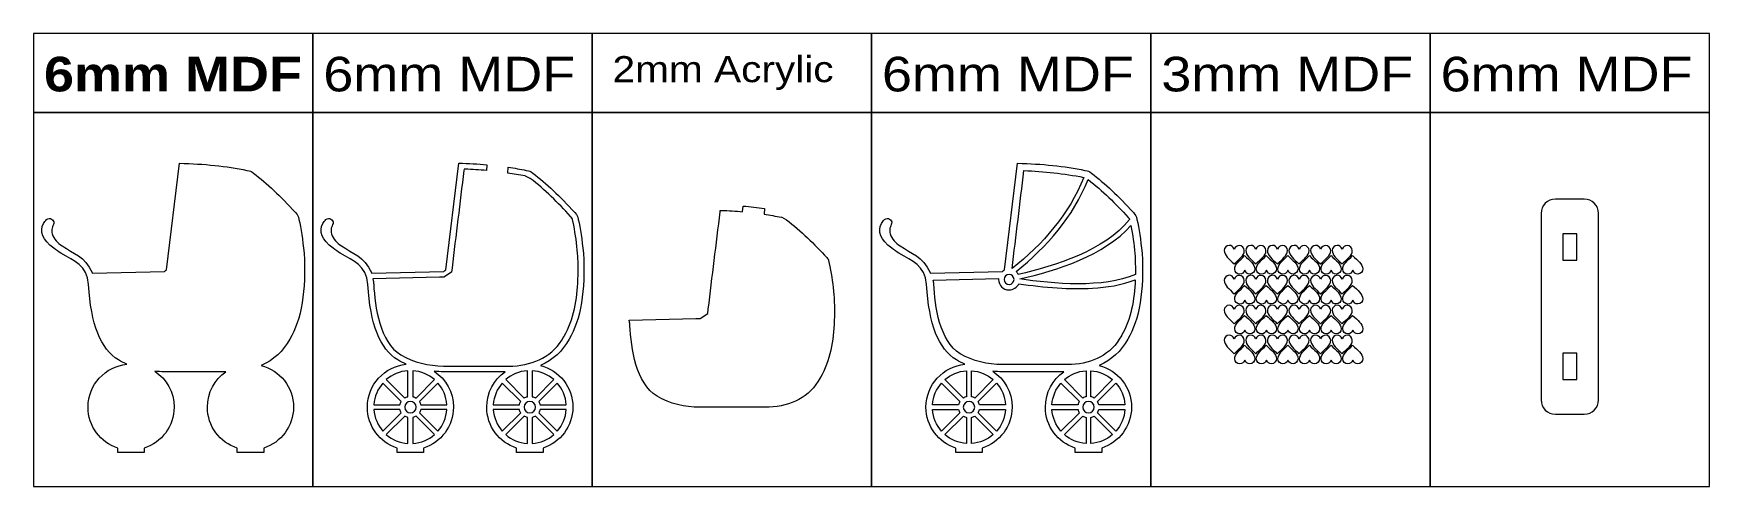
# Model space of a CAD drawing. Header units: millimetres. Extents: x -1166 to 1166, y -335 to 297.
import ezdxf

# ---------------------------------------------------------------- set-up
doc = ezdxf.new("R2010")
doc.units = ezdxf.units.MM
doc.header["$MEASUREMENT"] = 0
doc.layers.add('Camada 1', color=7, linetype='Continuous')
doc.styles.add('0', font='arialbd.ttf', dxfattribs={"height": 1})
doc.styles.add('1', font='Arial', dxfattribs={"height": 1})
doc.styles.add('2', font='Arial', dxfattribs={"height": 1})
doc.styles.add('3', font='Arial', dxfattribs={"height": 1})
doc.styles.add('4', font='Arial', dxfattribs={"height": 1})
doc.styles.add('5', font='Arial', dxfattribs={"height": 1})

msp = doc.modelspace()

# ---------------------------------------------------------------- texts
at = {"layer": 'Camada 1', "color": 142, "width": 1.114671}
for s, height, style, p in [('6mm MDF', 48.2598, '0', (-1151.8997, 215.9645)), ('6mm MDF', 48.2598, '1', (-763.0731, 215.9645)), ('2mm Acrylic', 36.301176, '5', (-360.4976, 228.8581)), ('6mm MDF', 48.2598, '2', (14.5805, 215.9645)), ('3mm MDF', 48.2598, '3', (403.4072, 215.9645)), ('6mm MDF', 48.2598, '4', (792.234, 215.9645))]:
    msp.add_text(s, height=height, dxfattribs=dict(at, style=style)).set_placement(p)

# ---------------------------------------------------------------- linework, layer by layer
at = {"layer": 'Camada 1', "color": 142, "lineweight": 20}
for points in [[(-1166.4805, 186.6815), (-777.6535, 186.6815), (-777.6535, 296.7483), (-1166.4805, 296.7483), (-1166.4805, 186.6815)], [(-777.6537, 186.6815), (-388.8267, 186.6815), (-388.8267, 296.7483), (-777.6537, 296.7483), (-777.6537, 186.6815)], [(-388.8269, 186.6815), (0.0001, 186.6815), (0.0001, 296.7483), (-388.8269, 296.7483), (-388.8269, 186.6815)], [(-0.0001, 186.6815), (388.8269, 186.6815), (388.8269, 296.7483), (-0.0001, 296.7483), (-0.0001, 186.6815)], [(388.8267, 186.6815), (777.6537, 186.6815), (777.6537, 296.7483), (388.8267, 296.7483), (388.8267, 186.6815)], [(777.6535, 186.6815), (1166.4803, 186.6815), (1166.4803, 296.7483), (777.6535, 296.7483), (777.6535, 186.6815)], [(-1166.4805, -334.8653), (-777.6535, -334.8653), (-777.6535, 186.6815), (-1166.4805, 186.6815), (-1166.4805, -334.8653)], [(-777.6537, -334.8653), (-388.8267, -334.8653), (-388.8267, 186.6815), (-777.6537, 186.6815), (-777.6537, -334.8653)], [(-388.8269, -334.8653), (0.0001, -334.8653), (0.0001, 186.6815), (-388.8269, 186.6815), (-388.8269, -334.8653)], [(-0.0001, -334.8653), (388.8269, -334.8653), (388.8269, 186.6815), (-0.0001, 186.6815), (-0.0001, -334.8653)], [(388.8267, -334.8653), (777.6537, -334.8653), (777.6537, 186.6815), (388.8267, 186.6815), (388.8267, -334.8653)], [(777.6535, -334.8653), (1166.4803, -334.8653), (1166.4803, 186.6815), (777.6535, 186.6815), (777.6535, -334.8653)]]:
    msp.add_lwpolyline(points, close=True, dxfattribs=at)
at = {"layer": 'Camada 1', "color": 230, "lineweight": 20}
for points, knots in [([(-984.1926, -34.8904), (-984.1926, -34.8904), (-1084.5024, -37.4358), (-1084.5024, -37.4358), (-1084.5024, -37.4358), (-1095.5576, -12.7334), (-1110.8232, -10.6807), (-1126.6234, 0.6029), (-1126.6234, 0.6029), (-1132.79, 5.0069), (-1138.346, 9.7562), (-1140.5227, 17.3115), (-1140.5227, 17.3115), (-1141.3322, 20.1218), (-1141.408, 22.8255), (-1140.7503, 25.4224), (-1140.7503, 25.4224), (-1140.2252, 27.4954), (-1138.8594, 29.814), (-1138.4256, 32.0342), (-1138.4256, 32.0342), (-1137.3817, 37.3751), (-1144.0404, 40.8477), (-1148.3207, 37.3139), (-1148.3207, 37.3139), (-1150.0551, 35.8822), (-1151.4213, 33.6586), (-1152.4834, 31.6948), (-1152.4834, 31.6948), (-1158.4792, 20.6081), (-1153.7394, 9.1414), (-1138.2637, -2.705), (-1138.2637, -2.705), (-1134.9677, -5.267), (-1131.6305, -7.5848), (-1128.2519, -9.658), (-1128.2519, -9.658), (-1109.163, -21.372), (-1092.4104, -25.5401), (-1089.7357, -53.3739), (-1089.7357, -53.3739), (-1086.8237, -108.3593), (-1072.9871, -143.3279), (-1048.2259, -158.2797), (-1048.2259, -158.2797), (-1044.4967, -160.5929), (-1040.5525, -162.6656), (-1036.3941, -164.4987), (-1036.3941, -164.4987), (-1066.8218, -167.3752), (-1090.6285, -192.9918), (-1090.6285, -224.1723), (-1090.6285, -224.1723), (-1090.6285, -250.8525), (-1073.1968, -273.4576), (-1049.1028, -281.2303), (-1049.1028, -281.2303), (-1049.1028, -281.2303), (-1049.1028, -287.2303), (-1049.1028, -287.2303), (-1049.1028, -287.2303), (-1049.1028, -287.2303), (-1012.2622, -287.2303), (-1012.2622, -287.2303), (-1012.2622, -287.2303), (-1012.2622, -287.2303), (-1012.2622, -281.2303), (-1012.2622, -281.2303), (-1012.2622, -281.2303), (-988.1681, -273.4576), (-970.7366, -250.8525), (-970.7366, -224.1723), (-970.7366, -224.1723), (-970.7366, -203.2651), (-981.442, -184.8613), (-997.6677, -174.134), (-997.6677, -174.134), (-993.4813, -174.5479), (-989.1628, -174.814), (-984.7113, -174.9314), (-984.7113, -174.9314), (-984.7113, -174.9314), (-898.6716, -174.9314), (-898.6716, -174.9314), (-898.6716, -174.9314), (-914.2366, -185.7594), (-924.427, -203.7744), (-924.427, -224.1723), (-924.427, -224.1723), (-924.427, -250.8525), (-906.9955, -273.4576), (-882.9014, -281.2303), (-882.9014, -281.2303), (-882.9014, -281.2303), (-882.9014, -287.2303), (-882.9014, -287.2303), (-882.9014, -287.2303), (-882.9014, -287.2303), (-846.0608, -287.2303), (-846.0608, -287.2303), (-846.0608, -287.2303), (-846.0608, -287.2303), (-846.0608, -281.2303), (-846.0608, -281.2303), (-846.0608, -281.2303), (-821.9668, -273.4576), (-804.5351, -250.8525), (-804.5351, -224.1723), (-804.5351, -224.1723), (-804.5351, -196.2279), (-823.6559, -172.7498), (-849.5279, -166.1067), (-849.5279, -166.1067), (-832.1871, -158.5366), (-818.9667, -146.3337), (-809.8682, -129.4962), (-809.8682, -129.4962), (-793.4257, -101.8284), (-786.765, -61.7849), (-789.8861, -9.3657), (-789.8861, -9.3657), (-791.7206, 9.478), (-794.0771, 25.0342), (-796.9555, 37.3029), (-796.9555, 37.3029), (-798.3102, 43.0775), (-798.0041, 42.7442), (-801.9455, 47.1012), (-801.9455, 47.1012), (-822.335, 69.6406), (-841.6989, 87.8697), (-860.0368, 101.788), (-860.0368, 101.788), (-864.3325, 105.0482), (-864.1579, 104.8633), (-869.4381, 105.9299), (-869.4381, 105.9299), (-897.9621, 111.6917), (-929.1707, 115.0091), (-963.064, 115.8818), (-963.064, 115.8818), (-963.064, 115.8818), (-981.1582, -32.9836), (-981.1582, -32.9836), (-981.1582, -32.9836), (-982.2499, -33.4952), (-983.2682, -34.1372), (-984.1926, -34.8904)], [0, 0, 0, 0, 0.026315789, 0.026315789, 0.026315789, 0.026315789, 0.052631579, 0.052631579, 0.052631579, 0.052631579, 0.078947368, 0.078947368, 0.078947368, 0.078947368, 0.105263158, 0.105263158, 0.105263158, 0.105263158, 0.131578947, 0.131578947, 0.131578947, 0.131578947, 0.157894737, 0.157894737, 0.157894737, 0.157894737, 0.184210526, 0.184210526, 0.184210526, 0.184210526, 0.210526316, 0.210526316, 0.210526316, 0.210526316, 0.236842105, 0.236842105, 0.236842105, 0.236842105, 0.263157895, 0.263157895, 0.263157895, 0.263157895, 0.289473684, 0.289473684, 0.289473684, 0.289473684, 0.315789474, 0.315789474, 0.315789474, 0.315789474, 0.342105263, 0.342105263, 0.342105263, 0.342105263, 0.368421053, 0.368421053, 0.368421053, 0.368421053, 0.394736842, 0.394736842, 0.394736842, 0.394736842, 0.421052632, 0.421052632, 0.421052632, 0.421052632, 0.447368421, 0.447368421, 0.447368421, 0.447368421, 0.473684211, 0.473684211, 0.473684211, 0.473684211, 0.5, 0.5, 0.5, 0.5, 0.526315789, 0.526315789, 0.526315789, 0.526315789, 0.552631579, 0.552631579, 0.552631579, 0.552631579, 0.578947368, 0.578947368, 0.578947368, 0.578947368, 0.605263158, 0.605263158, 0.605263158, 0.605263158, 0.631578947, 0.631578947, 0.631578947, 0.631578947, 0.657894737, 0.657894737, 0.657894737, 0.657894737, 0.684210526, 0.684210526, 0.684210526, 0.684210526, 0.710526316, 0.710526316, 0.710526316, 0.710526316, 0.736842105, 0.736842105, 0.736842105, 0.736842105, 0.763157895, 0.763157895, 0.763157895, 0.763157895, 0.789473684, 0.789473684, 0.789473684, 0.789473684, 0.815789474, 0.815789474, 0.815789474, 0.815789474, 0.842105263, 0.842105263, 0.842105263, 0.842105263, 0.868421053, 0.868421053, 0.868421053, 0.868421053, 0.894736842, 0.894736842, 0.894736842, 0.894736842, 0.921052632, 0.921052632, 0.921052632, 0.921052632, 0.947368421, 0.947368421, 0.947368421, 0.947368421, 1, 1, 1, 1]), ([(-574.2372, 115.8818), (-574.2372, 115.8818), (-592.3314, -32.9836), (-592.3314, -32.9836), (-592.3314, -32.9836), (-593.4231, -33.4952), (-594.4414, -34.1372), (-595.3658, -34.8904), (-595.3658, -34.8904), (-595.3658, -34.8904), (-695.6756, -37.4358), (-695.6756, -37.4358), (-695.6756, -37.4358), (-706.7308, -12.7334), (-721.9964, -10.6807), (-737.7966, 0.6029), (-737.7966, 0.6029), (-743.9632, 5.0069), (-749.5192, 9.7562), (-751.6959, 17.3115), (-751.6959, 17.3115), (-752.5054, 20.1218), (-752.5812, 22.8255), (-751.9235, 25.4224), (-751.9235, 25.4224), (-751.3984, 27.4954), (-750.0326, 29.814), (-749.5988, 32.0342), (-749.5988, 32.0342), (-748.5549, 37.3751), (-755.2136, 40.8477), (-759.4939, 37.3139), (-759.4939, 37.3139), (-761.2283, 35.8822), (-762.5945, 33.6586), (-763.6566, 31.6948), (-763.6566, 31.6948), (-769.6524, 20.6081), (-764.9126, 9.1414), (-749.4369, -2.705), (-749.4369, -2.705), (-746.1409, -5.267), (-742.8037, -7.5848), (-739.4251, -9.658), (-739.4251, -9.658), (-720.3362, -21.372), (-703.5836, -25.5401), (-700.9089, -53.3739), (-700.9089, -53.3739), (-697.9969, -108.3593), (-684.1603, -143.3279), (-659.3991, -158.2797), (-659.3991, -158.2797), (-655.6699, -160.5929), (-651.7257, -162.6656), (-647.5673, -164.4987), (-647.5673, -164.4987), (-677.995, -167.3752), (-701.8017, -192.9918), (-701.8017, -224.1723), (-701.8017, -224.1723), (-701.8017, -250.8525), (-684.37, -273.4576), (-660.276, -281.2303), (-660.276, -281.2303), (-660.276, -281.2303), (-660.276, -287.2303), (-660.276, -287.2303), (-660.276, -287.2303), (-660.276, -287.2303), (-623.4354, -287.2303), (-623.4354, -287.2303), (-623.4354, -287.2303), (-623.4354, -287.2303), (-623.4354, -281.2303), (-623.4354, -281.2303), (-623.4354, -281.2303), (-599.3413, -273.4576), (-581.9098, -250.8525), (-581.9098, -224.1723), (-581.9098, -224.1723), (-581.9098, -203.2651), (-592.6152, -184.8613), (-608.8409, -174.134), (-608.8409, -174.134), (-604.6545, -174.5479), (-600.336, -174.814), (-595.8845, -174.9314), (-595.8845, -174.9314), (-595.8845, -174.9314), (-509.8448, -174.9314), (-509.8448, -174.9314), (-509.8448, -174.9314), (-525.4098, -185.7594), (-535.6002, -203.7744), (-535.6002, -224.1723), (-535.6002, -224.1723), (-535.6002, -250.8525), (-518.1687, -273.4576), (-494.0746, -281.2303), (-494.0746, -281.2303), (-494.0746, -281.2303), (-494.0746, -287.2303), (-494.0746, -287.2303), (-494.0746, -287.2303), (-494.0746, -287.2303), (-457.234, -287.2303), (-457.234, -287.2303), (-457.234, -287.2303), (-457.234, -287.2303), (-457.234, -281.2303), (-457.234, -281.2303), (-457.234, -281.2303), (-433.14, -273.4576), (-415.7083, -250.8525), (-415.7083, -224.1723), (-415.7083, -224.1723), (-415.7083, -196.2279), (-434.8291, -172.7498), (-460.7011, -166.1067), (-460.7011, -166.1067), (-443.3603, -158.5366), (-430.1399, -146.3337), (-421.0414, -129.4962), (-421.0414, -129.4962), (-404.5989, -101.8284), (-397.9382, -61.7849), (-401.0593, -9.3657), (-401.0593, -9.3657), (-402.8938, 9.478), (-405.2503, 25.0342), (-408.1287, 37.3029), (-408.1287, 37.3029), (-409.4834, 43.0775), (-409.1773, 42.7442), (-413.1187, 47.1012), (-413.1187, 47.1012), (-433.5082, 69.6406), (-452.8721, 87.8697), (-471.21, 101.788), (-471.21, 101.788), (-475.5057, 105.0482), (-475.3311, 104.8633), (-480.6113, 105.9299), (-480.6113, 105.9299), (-488.7299, 107.5698), (-497.0664, 109.0114), (-505.62, 110.2553), (-505.62, 110.2553), (-505.62, 110.2553), (-506.3102, 102.1714), (-506.3102, 102.1714), (-506.3102, 102.1714), (-498.2466, 100.9945), (-490.2105, 99.6362), (-482.2121, 98.0916), (-482.2121, 98.0916), (-482.2121, 98.0916), (-481.5229, 97.9585), (-481.5229, 97.9585), (-481.5229, 97.9585), (-481.5229, 97.9585), (-475.0775, 94.6765), (-475.0775, 94.6765), (-475.0775, 94.6765), (-475.0775, 94.6765), (-474.9318, 94.5648), (-474.9318, 94.5648), (-474.9318, 94.5648), (-454.611, 78.9863), (-436.2056, 60.6974), (-419.0514, 41.7344), (-419.0514, 41.7344), (-418.3709, 40.9821), (-417.6479, 40.2661), (-417.0316, 39.4576), (-417.0316, 39.4576), (-417.0316, 39.4576), (-416.8183, 39.1779), (-416.8183, 39.1779), (-416.8183, 39.1779), (-416.8183, 39.1779), (-416.7133, 38.8422), (-416.7133, 38.8422), (-416.7133, 38.8422), (-416.5915, 38.4527), (-416.4897, 38.0563), (-416.3962, 37.6592), (-416.3962, 37.6592), (-416.3962, 37.6592), (-416.3893, 37.6292), (-416.3893, 37.6292), (-416.3893, 37.6292), (-416.3893, 37.6292), (-414.5725, 29.3443), (-414.5725, 29.3443), (-414.5725, 29.3443), (-411.9186, 16.3895), (-410.3235, 3.1998), (-409.04, -9.953), (-409.04, -9.953), (-409.04, -9.953), (-409.0362, -9.991), (-409.0362, -9.991), (-409.0362, -9.991), (-409.0362, -9.991), (-409.034, -10.0291), (-409.034, -10.0291), (-409.034, -10.0291), (-408.4607, -19.7238), (-408.1932, -29.4435), (-408.3508, -39.1548), (-408.3508, -39.1548), (-408.3508, -39.1548), (-408.559, -46.62), (-408.559, -46.62), (-408.559, -46.62), (-409.6142, -73.0601), (-414.222, -102.3536), (-427.9184, -125.4089), (-427.9184, -125.4089), (-427.9184, -125.4089), (-428.002, -125.5496), (-428.002, -125.5496), (-428.002, -125.5496), (-428.002, -125.5496), (-428.0798, -125.6934), (-428.0798, -125.6934), (-428.0798, -125.6934), (-443.028, -153.3399), (-468.7747, -164.612), (-499.0516, -166.9256), (-499.0516, -166.9256), (-499.0516, -166.9256), (-499.1277, -166.9314), (-499.1277, -166.9314), (-499.1277, -166.9314), (-499.1277, -166.9314), (-595.778, -166.9314), (-595.778, -166.9314), (-595.778, -166.9314), (-595.778, -166.9314), (-595.805, -166.9307), (-595.805, -166.9307), (-595.805, -166.9307), (-616.4248, -166.3722), (-637.4269, -162.3206), (-655.2305, -151.4515), (-655.2305, -151.4515), (-684.8048, -133.3966), (-691.2535, -84.528), (-692.9201, -52.9504), (-692.9201, -52.9504), (-692.9201, -52.9504), (-692.9291, -52.7797), (-692.9291, -52.7797), (-692.9291, -52.7797), (-692.9291, -52.7797), (-692.9456, -52.6095), (-692.9456, -52.6095), (-692.9456, -52.6095), (-693.1053, -50.9541), (-693.3145, -49.303), (-693.5857, -47.6621), (-693.5857, -47.6621), (-693.5857, -47.6621), (-693.9605, -45.3948), (-693.9605, -45.3948), (-693.9605, -45.3948), (-693.9605, -45.3948), (-601.3987, -43.0462), (-601.3987, -43.0462), (-601.3987, -43.0462), (-601.3987, -43.0462), (-595.3255, -43.0564), (-595.3255, -43.0564), (-595.3255, -43.0564), (-595.3255, -43.0564), (-584.6986, -35.9539), (-584.6986, -35.9539), (-584.6986, -35.9539), (-584.6986, -35.9539), (-583.9071, -29.9796), (-583.9071, -29.9796), (-583.9071, -29.9796), (-578.4027, 15.2905), (-572.9022, 60.5611), (-567.3999, 105.8315), (-567.3999, 105.8315), (-567.3999, 105.8315), (-567.1775, 107.6611), (-567.1775, 107.6611), (-567.1775, 107.6611), (-567.1775, 107.6611), (-565.3359, 107.5887), (-565.3359, 107.5887), (-565.3359, 107.5887), (-555.5861, 107.2052), (-545.8414, 106.5755), (-536.1187, 105.6925), (-536.1187, 105.6925), (-536.1187, 105.6925), (-535.4339, 113.7122), (-535.4339, 113.7122), (-535.4339, 113.7122), (-547.9517, 114.8147), (-560.8861, 115.538), (-574.2372, 115.8818)], [0, 0, 0, 0, 0.012820513, 0.012820513, 0.012820513, 0.012820513, 0.025641026, 0.025641026, 0.025641026, 0.025641026, 0.038461538, 0.038461538, 0.038461538, 0.038461538, 0.051282051, 0.051282051, 0.051282051, 0.051282051, 0.064102564, 0.064102564, 0.064102564, 0.064102564, 0.076923077, 0.076923077, 0.076923077, 0.076923077, 0.08974359, 0.08974359, 0.08974359, 0.08974359, 0.102564103, 0.102564103, 0.102564103, 0.102564103, 0.115384615, 0.115384615, 0.115384615, 0.115384615, 0.128205128, 0.128205128, 0.128205128, 0.128205128, 0.141025641, 0.141025641, 0.141025641, 0.141025641, 0.153846154, 0.153846154, 0.153846154, 0.153846154, 0.166666667, 0.166666667, 0.166666667, 0.166666667, 0.179487179, 0.179487179, 0.179487179, 0.179487179, 0.192307692, 0.192307692, 0.192307692, 0.192307692, 0.205128205, 0.205128205, 0.205128205, 0.205128205, 0.217948718, 0.217948718, 0.217948718, 0.217948718, 0.230769231, 0.230769231, 0.230769231, 0.230769231, 0.243589744, 0.243589744, 0.243589744, 0.243589744, 0.256410256, 0.256410256, 0.256410256, 0.256410256, 0.269230769, 0.269230769, 0.269230769, 0.269230769, 0.282051282, 0.282051282, 0.282051282, 0.282051282, 0.294871795, 0.294871795, 0.294871795, 0.294871795, 0.307692308, 0.307692308, 0.307692308, 0.307692308, 0.320512821, 0.320512821, 0.320512821, 0.320512821, 0.333333333, 0.333333333, 0.333333333, 0.333333333, 0.346153846, 0.346153846, 0.346153846, 0.346153846, 0.358974359, 0.358974359, 0.358974359, 0.358974359, 0.371794872, 0.371794872, 0.371794872, 0.371794872, 0.384615385, 0.384615385, 0.384615385, 0.384615385, 0.397435897, 0.397435897, 0.397435897, 0.397435897, 0.41025641, 0.41025641, 0.41025641, 0.41025641, 0.423076923, 0.423076923, 0.423076923, 0.423076923, 0.435897436, 0.435897436, 0.435897436, 0.435897436, 0.448717949, 0.448717949, 0.448717949, 0.448717949, 0.461538462, 0.461538462, 0.461538462, 0.461538462, 0.474358974, 0.474358974, 0.474358974, 0.474358974, 0.487179487, 0.487179487, 0.487179487, 0.487179487, 0.5, 0.5, 0.5, 0.5, 0.512820513, 0.512820513, 0.512820513, 0.512820513, 0.525641026, 0.525641026, 0.525641026, 0.525641026, 0.538461538, 0.538461538, 0.538461538, 0.538461538, 0.551282051, 0.551282051, 0.551282051, 0.551282051, 0.564102564, 0.564102564, 0.564102564, 0.564102564, 0.576923077, 0.576923077, 0.576923077, 0.576923077, 0.58974359, 0.58974359, 0.58974359, 0.58974359, 0.602564103, 0.602564103, 0.602564103, 0.602564103, 0.615384615, 0.615384615, 0.615384615, 0.615384615, 0.628205128, 0.628205128, 0.628205128, 0.628205128, 0.641025641, 0.641025641, 0.641025641, 0.641025641, 0.653846154, 0.653846154, 0.653846154, 0.653846154, 0.666666667, 0.666666667, 0.666666667, 0.666666667, 0.679487179, 0.679487179, 0.679487179, 0.679487179, 0.692307692, 0.692307692, 0.692307692, 0.692307692, 0.705128205, 0.705128205, 0.705128205, 0.705128205, 0.717948718, 0.717948718, 0.717948718, 0.717948718, 0.730769231, 0.730769231, 0.730769231, 0.730769231, 0.743589744, 0.743589744, 0.743589744, 0.743589744, 0.756410256, 0.756410256, 0.756410256, 0.756410256, 0.769230769, 0.769230769, 0.769230769, 0.769230769, 0.782051282, 0.782051282, 0.782051282, 0.782051282, 0.794871795, 0.794871795, 0.794871795, 0.794871795, 0.807692308, 0.807692308, 0.807692308, 0.807692308, 0.820512821, 0.820512821, 0.820512821, 0.820512821, 0.833333333, 0.833333333, 0.833333333, 0.833333333, 0.846153846, 0.846153846, 0.846153846, 0.846153846, 0.858974359, 0.858974359, 0.858974359, 0.858974359, 0.871794872, 0.871794872, 0.871794872, 0.871794872, 0.884615385, 0.884615385, 0.884615385, 0.884615385, 0.897435897, 0.897435897, 0.897435897, 0.897435897, 0.91025641, 0.91025641, 0.91025641, 0.91025641, 0.923076923, 0.923076923, 0.923076923, 0.923076923, 0.935897436, 0.935897436, 0.935897436, 0.935897436, 0.948717949, 0.948717949, 0.948717949, 0.948717949, 0.961538462, 0.961538462, 0.961538462, 0.961538462, 0.974358974, 0.974358974, 0.974358974, 0.974358974, 1, 1, 1, 1]), ([(182.2879, -34.8904), (182.2879, -34.8904), (81.9781, -37.4358), (81.9781, -37.4358), (81.9781, -37.4358), (70.9229, -12.7334), (55.6573, -10.6807), (39.8571, 0.6029), (39.8571, 0.6029), (33.6905, 5.0069), (28.1345, 9.7562), (25.9578, 17.3115), (25.9578, 17.3115), (25.1483, 20.1218), (25.0725, 22.8255), (25.7302, 25.4224), (25.7302, 25.4224), (26.2553, 27.4954), (27.6211, 29.814), (28.0549, 32.0342), (28.0549, 32.0342), (29.0988, 37.3751), (22.4401, 40.8477), (18.1598, 37.3139), (18.1598, 37.3139), (16.4254, 35.8822), (15.0592, 33.6586), (13.9971, 31.6948), (13.9971, 31.6948), (8.0013, 20.6081), (12.7411, 9.1414), (28.2168, -2.705), (28.2168, -2.705), (31.5128, -5.267), (34.85, -7.5848), (38.2286, -9.658), (38.2286, -9.658), (57.3175, -21.372), (74.0701, -25.5401), (76.7448, -53.3739), (76.7448, -53.3739), (79.6568, -108.3593), (93.4934, -143.3279), (118.2546, -158.2797), (118.2546, -158.2797), (121.9838, -160.5929), (125.928, -162.6656), (130.0864, -164.4987), (130.0864, -164.4987), (99.6587, -167.3752), (75.852, -192.9918), (75.852, -224.1723), (75.852, -224.1723), (75.852, -250.8525), (93.2837, -273.4576), (117.3777, -281.2303), (117.3777, -281.2303), (117.3777, -281.2303), (117.3777, -287.2303), (117.3777, -287.2303), (117.3777, -287.2303), (117.3777, -287.2303), (154.2183, -287.2303), (154.2183, -287.2303), (154.2183, -287.2303), (154.2183, -287.2303), (154.2183, -281.2303), (154.2183, -281.2303), (154.2183, -281.2303), (178.3124, -273.4576), (195.7439, -250.8525), (195.7439, -224.1723), (195.7439, -224.1723), (195.7439, -203.2651), (185.0385, -184.8613), (168.8128, -174.134), (168.8128, -174.134), (172.9992, -174.5479), (177.3177, -174.814), (181.7692, -174.9314), (181.7692, -174.9314), (181.7692, -174.9314), (267.8089, -174.9314), (267.8089, -174.9314), (267.8089, -174.9314), (252.2439, -185.7594), (242.0535, -203.7744), (242.0535, -224.1723), (242.0535, -224.1723), (242.0535, -250.8525), (259.485, -273.4576), (283.5791, -281.2303), (283.5791, -281.2303), (283.5791, -281.2303), (283.5791, -287.2303), (283.5791, -287.2303), (283.5791, -287.2303), (283.5791, -287.2303), (320.4197, -287.2303), (320.4197, -287.2303), (320.4197, -287.2303), (320.4197, -287.2303), (320.4197, -281.2303), (320.4197, -281.2303), (320.4197, -281.2303), (344.5137, -273.4576), (361.9454, -250.8525), (361.9454, -224.1723), (361.9454, -224.1723), (361.9454, -196.2279), (342.8246, -172.7498), (316.9526, -166.1067), (316.9526, -166.1067), (334.2934, -158.5366), (347.5138, -146.3337), (356.6123, -129.4962), (356.6123, -129.4962), (373.0548, -101.8284), (379.7155, -61.7849), (376.5944, -9.3657), (376.5944, -9.3657), (374.7599, 9.478), (372.4034, 25.0342), (369.525, 37.3029), (369.525, 37.3029), (368.1703, 43.0775), (368.4764, 42.7442), (364.535, 47.1012), (364.535, 47.1012), (344.1455, 69.6406), (324.7816, 87.8697), (306.4437, 101.788), (306.4437, 101.788), (302.148, 105.0482), (302.3226, 104.8633), (297.0424, 105.9299), (297.0424, 105.9299), (268.5184, 111.6917), (237.3098, 115.0091), (203.4165, 115.8818), (203.4165, 115.8818), (203.4165, 115.8818), (185.3223, -32.9836), (185.3223, -32.9836), (185.3223, -32.9836), (184.2306, -33.4952), (183.2123, -34.1372), (182.2879, -34.8904)], [0, 0, 0, 0, 0.026315789, 0.026315789, 0.026315789, 0.026315789, 0.052631579, 0.052631579, 0.052631579, 0.052631579, 0.078947368, 0.078947368, 0.078947368, 0.078947368, 0.105263158, 0.105263158, 0.105263158, 0.105263158, 0.131578947, 0.131578947, 0.131578947, 0.131578947, 0.157894737, 0.157894737, 0.157894737, 0.157894737, 0.184210526, 0.184210526, 0.184210526, 0.184210526, 0.210526316, 0.210526316, 0.210526316, 0.210526316, 0.236842105, 0.236842105, 0.236842105, 0.236842105, 0.263157895, 0.263157895, 0.263157895, 0.263157895, 0.289473684, 0.289473684, 0.289473684, 0.289473684, 0.315789474, 0.315789474, 0.315789474, 0.315789474, 0.342105263, 0.342105263, 0.342105263, 0.342105263, 0.368421053, 0.368421053, 0.368421053, 0.368421053, 0.394736842, 0.394736842, 0.394736842, 0.394736842, 0.421052632, 0.421052632, 0.421052632, 0.421052632, 0.447368421, 0.447368421, 0.447368421, 0.447368421, 0.473684211, 0.473684211, 0.473684211, 0.473684211, 0.5, 0.5, 0.5, 0.5, 0.526315789, 0.526315789, 0.526315789, 0.526315789, 0.552631579, 0.552631579, 0.552631579, 0.552631579, 0.578947368, 0.578947368, 0.578947368, 0.578947368, 0.605263158, 0.605263158, 0.605263158, 0.605263158, 0.631578947, 0.631578947, 0.631578947, 0.631578947, 0.657894737, 0.657894737, 0.657894737, 0.657894737, 0.684210526, 0.684210526, 0.684210526, 0.684210526, 0.710526316, 0.710526316, 0.710526316, 0.710526316, 0.736842105, 0.736842105, 0.736842105, 0.736842105, 0.763157895, 0.763157895, 0.763157895, 0.763157895, 0.789473684, 0.789473684, 0.789473684, 0.789473684, 0.815789474, 0.815789474, 0.815789474, 0.815789474, 0.842105263, 0.842105263, 0.842105263, 0.842105263, 0.868421053, 0.868421053, 0.868421053, 0.868421053, 0.894736842, 0.894736842, 0.894736842, 0.894736842, 0.921052632, 0.921052632, 0.921052632, 0.921052632, 0.947368421, 0.947368421, 0.947368421, 0.947368421, 1, 1, 1, 1]), ([(195.6287, -31.07), (238.7562, 3.0683), (274.9543, 44.7905), (295.4746, 96.0483), (295.4746, 96.0483), (295.3318, 96.0749), (295.1937, 96.1014), (295.0624, 96.1279), (295.0624, 96.1279), (267.836, 101.6276), (240.0069, 104.4981), (212.2392, 105.5902), (212.2392, 105.5902), (206.7025, 60.0368), (201.1676, 14.4832), (195.6287, -31.07)], [0, 0, 0, 0, 0.2, 0.2, 0.2, 0.2, 0.4, 0.4, 0.4, 0.4, 0.6, 0.6, 0.6, 0.6, 1, 1, 1, 1]), ([(301.5051, 92.9776), (280.723, 41.4161), (244.4958, -0.7103), (201.1942, -35.2628), (201.1942, -35.2628), (202.4175, -36.3421), (203.4591, -37.6222), (204.267, -39.0522), (204.267, -39.0522), (256.1258, -27.3958), (324.0823, -5.8142), (359.3108, 37.2007), (359.3108, 37.2007), (359.2246, 37.5667), (359.1326, 37.9222), (359.0316, 38.2451), (359.0316, 38.2451), (358.4899, 38.9557), (357.6868, 39.7651), (357.1191, 40.3927), (357.1191, 40.3927), (340.1364, 59.166), (321.6394, 77.542), (301.5051, 92.9776)], [0, 0, 0, 0, 0.142857143, 0.142857143, 0.142857143, 0.142857143, 0.285714286, 0.285714286, 0.285714286, 0.285714286, 0.428571429, 0.428571429, 0.428571429, 0.428571429, 0.571428571, 0.571428571, 0.571428571, 0.571428571, 0.714285714, 0.714285714, 0.714285714, 0.714285714, 1, 1, 1, 1]), ([(1012.067, 45.8818), (1012.067, 45.8818), (1012.067, -214.1183), (1012.067, -214.1183), (1012.067, -214.1183), (1012.067, -225.1182), (1003.067, -234.1182), (992.067, -234.1182), (992.067, -234.1182), (992.067, -234.1182), (952.067, -234.1182), (952.067, -234.1182), (952.067, -234.1182), (941.067, -234.1182), (932.067, -225.1182), (932.067, -214.1183), (932.067, -214.1183), (932.067, -214.1183), (932.067, 45.8818), (932.067, 45.8818), (932.067, 45.8818), (932.067, 56.8818), (941.067, 65.8818), (952.067, 65.8818), (952.067, 65.8818), (952.067, 65.8818), (992.067, 65.8818), (992.067, 65.8818), (992.067, 65.8818), (1003.067, 65.8818), (1012.067, 56.8818), (1012.067, 45.8818)], [0, 0, 0, 0, 0.111111111, 0.111111111, 0.111111111, 0.111111111, 0.222222222, 0.222222222, 0.222222222, 0.222222222, 0.333333333, 0.333333333, 0.333333333, 0.333333333, 0.444444444, 0.444444444, 0.444444444, 0.444444444, 0.555555556, 0.555555556, 0.555555556, 0.555555556, 0.666666667, 0.666666667, 0.666666667, 0.666666667, 0.777777778, 0.777777778, 0.777777778, 0.777777778, 1, 1, 1, 1]), ([(361.1219, 28.9429), (324.1577, -12.6152), (258.2759, -33.7722), (206.4048, -45.484), (206.4048, -45.484), (252.7464, -52.326), (322.5385, -58.7952), (367.3032, -39.1223), (367.3032, -39.1223), (367.4657, -29.1094), (367.166, -19.3268), (366.6232, -10.1472), (366.6232, -10.1472), (365.3605, 2.7922), (363.7518, 16.1053), (361.1219, 28.9429)], [0, 0, 0, 0, 0.2, 0.2, 0.2, 0.2, 0.4, 0.4, 0.4, 0.4, 0.6, 0.6, 0.6, 0.6, 1, 1, 1, 1]), ([(981.767, 17.4028), (981.767, 17.4028), (981.767, -19.4378), (981.767, -19.4378), (981.767, -19.4378), (981.767, -19.4378), (962.542, -19.4378), (962.542, -19.4378), (962.542, -19.4378), (962.542, -19.4378), (962.542, 17.4028), (962.542, 17.4028), (962.542, 17.4028), (962.542, 17.4028), (981.767, 17.4028), (981.767, 17.4028)], [0, 0, 0, 0, 0.2, 0.2, 0.2, 0.2, 0.4, 0.4, 0.4, 0.4, 0.6, 0.6, 0.6, 0.6, 1, 1, 1, 1]), ([(367.0963, -46.5402), (348.4121, -54.1591), (327.1114, -57.2779), (307.5168, -58.417), (307.5168, -58.417), (291.2616, -59.362), (274.8707, -59.0259), (258.6298, -57.9663), (258.6298, -57.9663), (240.6703, -56.7946), (222.7422, -54.7183), (204.9357, -52.0827), (204.9357, -52.0827), (202.6796, -57.2529), (197.5231, -60.8671), (191.5216, -60.8671), (191.5216, -60.8671), (183.4419, -60.8671), (176.892, -54.3172), (176.892, -46.2375), (176.892, -46.2375), (176.892, -45.8306), (176.9094, -45.4279), (176.942, -45.0294), (176.942, -45.0294), (176.942, -45.0294), (86.0412, -47.3359), (86.0412, -47.3359), (86.0412, -47.3359), (86.316, -48.9983), (86.5332, -50.6925), (86.6989, -52.4174), (86.6989, -52.4174), (86.6989, -52.4174), (86.7195, -52.6309), (86.7195, -52.6309), (86.7195, -52.6309), (86.7195, -52.6309), (86.7308, -52.845), (86.7308, -52.845), (86.7308, -52.845), (88.3396, -83.2224), (94.5034, -132.0635), (123.4653, -149.7445), (123.4653, -149.7445), (140.961, -160.4256), (161.6419, -164.3827), (181.9028, -164.9314), (181.9028, -164.9314), (181.9028, -164.9314), (278.4497, -164.9314), (278.4497, -164.9314), (278.4497, -164.9314), (308.1576, -162.6613), (333.2487, -151.6977), (347.8146, -124.7422), (347.8146, -124.7422), (347.8146, -124.7422), (347.9116, -124.5628), (347.9116, -124.5628), (347.9116, -124.5628), (347.9116, -124.5628), (348.0158, -124.3874), (348.0158, -124.3874), (348.0158, -124.3874), (361.1083, -102.3567), (366.0029, -73.9363), (367.0963, -46.5402)], [0, 0, 0, 0, 0.055555556, 0.055555556, 0.055555556, 0.055555556, 0.111111111, 0.111111111, 0.111111111, 0.111111111, 0.166666667, 0.166666667, 0.166666667, 0.166666667, 0.222222222, 0.222222222, 0.222222222, 0.222222222, 0.277777778, 0.277777778, 0.277777778, 0.277777778, 0.333333333, 0.333333333, 0.333333333, 0.333333333, 0.388888889, 0.388888889, 0.388888889, 0.388888889, 0.444444444, 0.444444444, 0.444444444, 0.444444444, 0.5, 0.5, 0.5, 0.5, 0.555555556, 0.555555556, 0.555555556, 0.555555556, 0.611111111, 0.611111111, 0.611111111, 0.611111111, 0.666666667, 0.666666667, 0.666666667, 0.666666667, 0.722222222, 0.722222222, 0.722222222, 0.722222222, 0.777777778, 0.777777778, 0.777777778, 0.777777778, 0.833333333, 0.833333333, 0.833333333, 0.833333333, 0.888888889, 0.888888889, 0.888888889, 0.888888889, 1, 1, 1, 1]), ([(191.5216, -39.3389), (195.3316, -39.3389), (198.4202, -42.4275), (198.4202, -46.2375), (198.4202, -46.2375), (198.4202, -50.0474), (195.3316, -53.136), (191.5216, -53.136), (191.5216, -53.136), (187.7117, -53.136), (184.6231, -50.0474), (184.6231, -46.2375), (184.6231, -46.2375), (184.6231, -42.4275), (187.7117, -39.3389), (191.5216, -39.3389)], [0, 0, 0, 0, 0.2, 0.2, 0.2, 0.2, 0.4, 0.4, 0.4, 0.4, 0.6, 0.6, 0.6, 0.6, 1, 1, 1, 1]), ([(981.767, -148.7986), (981.767, -148.7986), (981.767, -185.6392), (981.767, -185.6392), (981.767, -185.6392), (981.767, -185.6392), (962.542, -185.6392), (962.542, -185.6392), (962.542, -185.6392), (962.542, -185.6392), (962.542, -148.7986), (962.542, -148.7986), (962.542, -148.7986), (962.542, -148.7986), (981.767, -148.7986), (981.767, -148.7986)], [0, 0, 0, 0, 0.2, 0.2, 0.2, 0.2, 0.4, 0.4, 0.4, 0.4, 0.6, 0.6, 0.6, 0.6, 1, 1, 1, 1]), ([(-645.2273, -173.3796), (-645.2273, -173.3796), (-645.2273, -209.6889), (-645.2273, -209.6889), (-645.2273, -209.6889), (-646.8382, -210.0627), (-648.3486, -210.6984), (-649.7115, -211.5485), (-649.7115, -211.5485), (-649.7115, -211.5485), (-675.3876, -185.8723), (-675.3876, -185.8723), (-675.3876, -185.8723), (-667.2222, -178.7164), (-656.7474, -174.1333), (-645.2273, -173.3796)], [0, 0, 0, 0, 0.2, 0.2, 0.2, 0.2, 0.4, 0.4, 0.4, 0.4, 0.6, 0.6, 0.6, 0.6, 1, 1, 1, 1]), ([(-638.4842, -173.3796), (-626.9639, -174.1332), (-616.4904, -178.7178), (-608.3238, -185.8723), (-608.3238, -185.8723), (-608.3238, -185.8723), (-634, -211.5485), (-634, -211.5485), (-634, -211.5485), (-635.363, -210.6985), (-636.8731, -210.0624), (-638.4842, -209.6889), (-638.4842, -209.6889), (-638.4842, -209.6889), (-638.4842, -173.3796), (-638.4842, -173.3796)], [0, 0, 0, 0, 0.2, 0.2, 0.2, 0.2, 0.4, 0.4, 0.4, 0.4, 0.6, 0.6, 0.6, 0.6, 1, 1, 1, 1]), ([(-479.0258, -173.3796), (-479.0258, -173.3796), (-479.0258, -209.6889), (-479.0258, -209.6889), (-479.0258, -209.6889), (-480.6367, -210.0627), (-482.1471, -210.6984), (-483.51, -211.5485), (-483.51, -211.5485), (-483.51, -211.5485), (-509.1861, -185.8723), (-509.1861, -185.8723), (-509.1861, -185.8723), (-501.0207, -178.7164), (-490.546, -174.1333), (-479.0258, -173.3796)], [0, 0, 0, 0, 0.2, 0.2, 0.2, 0.2, 0.4, 0.4, 0.4, 0.4, 0.6, 0.6, 0.6, 0.6, 1, 1, 1, 1]), ([(-472.2827, -173.3796), (-460.7624, -174.1332), (-450.2889, -178.7178), (-442.1224, -185.8723), (-442.1224, -185.8723), (-442.1224, -185.8723), (-467.7985, -211.5485), (-467.7985, -211.5485), (-467.7985, -211.5485), (-469.1615, -210.6985), (-470.6717, -210.0624), (-472.2827, -209.6889), (-472.2827, -209.6889), (-472.2827, -209.6889), (-472.2827, -173.3796), (-472.2827, -173.3796)], [0, 0, 0, 0, 0.2, 0.2, 0.2, 0.2, 0.4, 0.4, 0.4, 0.4, 0.6, 0.6, 0.6, 0.6, 1, 1, 1, 1]), ([(102.2661, -185.8723), (102.2661, -185.8723), (127.9422, -211.5485), (127.9422, -211.5485), (127.9422, -211.5485), (129.3051, -210.6984), (130.8155, -210.0627), (132.4264, -209.6889), (132.4264, -209.6889), (132.4264, -209.6889), (132.4264, -173.3796), (132.4264, -173.3796), (132.4264, -173.3796), (120.9063, -174.1333), (110.4315, -178.7164), (102.2661, -185.8723)], [0, 0, 0, 0, 0.2, 0.2, 0.2, 0.2, 0.4, 0.4, 0.4, 0.4, 0.6, 0.6, 0.6, 0.6, 1, 1, 1, 1]), ([(139.1695, -173.3796), (139.1695, -173.3796), (139.1695, -209.6889), (139.1695, -209.6889), (139.1695, -209.6889), (140.7806, -210.0624), (142.2907, -210.6985), (143.6537, -211.5485), (143.6537, -211.5485), (143.6537, -211.5485), (169.3299, -185.8723), (169.3299, -185.8723), (169.3299, -185.8723), (161.1633, -178.7178), (150.6898, -174.1332), (139.1695, -173.3796)], [0, 0, 0, 0, 0.2, 0.2, 0.2, 0.2, 0.4, 0.4, 0.4, 0.4, 0.6, 0.6, 0.6, 0.6, 1, 1, 1, 1]), ([(268.4676, -185.8723), (268.4676, -185.8723), (294.1437, -211.5485), (294.1437, -211.5485), (294.1437, -211.5485), (295.5066, -210.6984), (297.017, -210.0627), (298.6279, -209.6889), (298.6279, -209.6889), (298.6279, -209.6889), (298.6279, -173.3796), (298.6279, -173.3796), (298.6279, -173.3796), (287.1077, -174.1333), (276.633, -178.7164), (268.4676, -185.8723)], [0, 0, 0, 0, 0.2, 0.2, 0.2, 0.2, 0.4, 0.4, 0.4, 0.4, 0.6, 0.6, 0.6, 0.6, 1, 1, 1, 1]), ([(305.371, -173.3796), (305.371, -173.3796), (305.371, -209.6889), (305.371, -209.6889), (305.371, -209.6889), (306.982, -210.0624), (308.4922, -210.6985), (309.8552, -211.5485), (309.8552, -211.5485), (309.8552, -211.5485), (335.5313, -185.8723), (335.5313, -185.8723), (335.5313, -185.8723), (327.3648, -178.7178), (316.8913, -174.1332), (305.371, -173.3796)], [0, 0, 0, 0, 0.2, 0.2, 0.2, 0.2, 0.4, 0.4, 0.4, 0.4, 0.6, 0.6, 0.6, 0.6, 1, 1, 1, 1]), ([(-680.1557, -190.6404), (-680.1557, -190.6404), (-654.4795, -216.3166), (-654.4795, -216.3166), (-654.4795, -216.3166), (-655.3295, -217.6796), (-655.9656, -219.1897), (-656.3391, -220.8007), (-656.3391, -220.8007), (-656.3391, -220.8007), (-692.6484, -220.8007), (-692.6484, -220.8007), (-692.6484, -220.8007), (-691.8949, -209.2805), (-687.3102, -198.807), (-680.1557, -190.6404)], [0, 0, 0, 0, 0.2, 0.2, 0.2, 0.2, 0.4, 0.4, 0.4, 0.4, 0.6, 0.6, 0.6, 0.6, 1, 1, 1, 1]), ([(-603.5558, -190.6404), (-596.3999, -198.8058), (-591.8167, -209.2806), (-591.0631, -220.8007), (-591.0631, -220.8007), (-591.0631, -220.8007), (-627.3723, -220.8007), (-627.3723, -220.8007), (-627.3723, -220.8007), (-627.7461, -219.1898), (-628.3819, -217.6795), (-629.232, -216.3166), (-629.232, -216.3166), (-629.232, -216.3166), (-603.5558, -190.6404), (-603.5558, -190.6404)], [0, 0, 0, 0, 0.2, 0.2, 0.2, 0.2, 0.4, 0.4, 0.4, 0.4, 0.6, 0.6, 0.6, 0.6, 1, 1, 1, 1]), ([(-513.9542, -190.6404), (-513.9542, -190.6404), (-488.278, -216.3166), (-488.278, -216.3166), (-488.278, -216.3166), (-489.128, -217.6796), (-489.7641, -219.1897), (-490.1377, -220.8007), (-490.1377, -220.8007), (-490.1377, -220.8007), (-526.4469, -220.8007), (-526.4469, -220.8007), (-526.4469, -220.8007), (-525.6934, -209.2805), (-521.1087, -198.807), (-513.9542, -190.6404)], [0, 0, 0, 0, 0.2, 0.2, 0.2, 0.2, 0.4, 0.4, 0.4, 0.4, 0.6, 0.6, 0.6, 0.6, 1, 1, 1, 1]), ([(-463.0305, -216.3166), (-463.0305, -216.3166), (-437.3543, -190.6404), (-437.3543, -190.6404), (-437.3543, -190.6404), (-430.1984, -198.8058), (-425.6152, -209.2806), (-424.8616, -220.8007), (-424.8616, -220.8007), (-424.8616, -220.8007), (-461.1709, -220.8007), (-461.1709, -220.8007), (-461.1709, -220.8007), (-461.5446, -219.1898), (-462.1804, -217.6795), (-463.0305, -216.3166)], [0, 0, 0, 0, 0.2, 0.2, 0.2, 0.2, 0.4, 0.4, 0.4, 0.4, 0.6, 0.6, 0.6, 0.6, 1, 1, 1, 1]), ([(85.0053, -220.8007), (85.0053, -220.8007), (121.3146, -220.8007), (121.3146, -220.8007), (121.3146, -220.8007), (121.6881, -219.1897), (122.3242, -217.6796), (123.1742, -216.3166), (123.1742, -216.3166), (123.1742, -216.3166), (97.498, -190.6404), (97.498, -190.6404), (97.498, -190.6404), (90.3435, -198.807), (85.7588, -209.2805), (85.0053, -220.8007)], [0, 0, 0, 0, 0.2, 0.2, 0.2, 0.2, 0.4, 0.4, 0.4, 0.4, 0.6, 0.6, 0.6, 0.6, 1, 1, 1, 1]), ([(174.0979, -190.6404), (174.0979, -190.6404), (148.4217, -216.3166), (148.4217, -216.3166), (148.4217, -216.3166), (149.2718, -217.6795), (149.9076, -219.1898), (150.2814, -220.8007), (150.2814, -220.8007), (150.2814, -220.8007), (186.5906, -220.8007), (186.5906, -220.8007), (186.5906, -220.8007), (185.837, -209.2806), (181.2538, -198.8058), (174.0979, -190.6404)], [0, 0, 0, 0, 0.2, 0.2, 0.2, 0.2, 0.4, 0.4, 0.4, 0.4, 0.6, 0.6, 0.6, 0.6, 1, 1, 1, 1]), ([(251.2068, -220.8007), (251.2068, -220.8007), (287.516, -220.8007), (287.516, -220.8007), (287.516, -220.8007), (287.8896, -219.1897), (288.5257, -217.6796), (289.3757, -216.3166), (289.3757, -216.3166), (289.3757, -216.3166), (263.6995, -190.6404), (263.6995, -190.6404), (263.6995, -190.6404), (256.545, -198.807), (251.9603, -209.2805), (251.2068, -220.8007)], [0, 0, 0, 0, 0.2, 0.2, 0.2, 0.2, 0.4, 0.4, 0.4, 0.4, 0.6, 0.6, 0.6, 0.6, 1, 1, 1, 1]), ([(340.2994, -190.6404), (340.2994, -190.6404), (314.6232, -216.3166), (314.6232, -216.3166), (314.6232, -216.3166), (315.4733, -217.6795), (316.1091, -219.1898), (316.4828, -220.8007), (316.4828, -220.8007), (316.4828, -220.8007), (352.7921, -220.8007), (352.7921, -220.8007), (352.7921, -220.8007), (352.0385, -209.2806), (347.4553, -198.8058), (340.2994, -190.6404)], [0, 0, 0, 0, 0.2, 0.2, 0.2, 0.2, 0.4, 0.4, 0.4, 0.4, 0.6, 0.6, 0.6, 0.6, 1, 1, 1, 1]), ([(-654.4795, -232.028), (-654.4795, -232.028), (-680.1557, -257.7042), (-680.1557, -257.7042), (-680.1557, -257.7042), (-687.3116, -249.5387), (-691.8948, -239.064), (-692.6484, -227.5438), (-692.6484, -227.5438), (-692.6484, -227.5438), (-656.3391, -227.5438), (-656.3391, -227.5438), (-656.3391, -227.5438), (-655.9653, -229.1548), (-655.3296, -230.6651), (-654.4795, -232.028)], [0, 0, 0, 0, 0.2, 0.2, 0.2, 0.2, 0.4, 0.4, 0.4, 0.4, 0.6, 0.6, 0.6, 0.6, 1, 1, 1, 1]), ([(-641.8557, -216.2034), (-637.4546, -216.2034), (-633.8868, -219.7712), (-633.8868, -224.1723), (-633.8868, -224.1723), (-633.8868, -228.5734), (-637.4546, -232.1412), (-641.8557, -232.1412), (-641.8557, -232.1412), (-646.2569, -232.1412), (-649.8246, -228.5734), (-649.8246, -224.1723), (-649.8246, -224.1723), (-649.8246, -219.7712), (-646.2569, -216.2034), (-641.8557, -216.2034)], [0, 0, 0, 0, 0.2, 0.2, 0.2, 0.2, 0.4, 0.4, 0.4, 0.4, 0.6, 0.6, 0.6, 0.6, 1, 1, 1, 1]), ([(-627.3723, -227.5438), (-627.3723, -227.5438), (-591.0631, -227.5438), (-591.0631, -227.5438), (-591.0631, -227.5438), (-591.8168, -239.0639), (-596.4004, -249.5379), (-603.5558, -257.7042), (-603.5558, -257.7042), (-603.5558, -257.7042), (-629.232, -232.028), (-629.232, -232.028), (-629.232, -232.028), (-628.382, -230.665), (-627.7461, -229.1546), (-627.3723, -227.5438)], [0, 0, 0, 0, 0.2, 0.2, 0.2, 0.2, 0.4, 0.4, 0.4, 0.4, 0.6, 0.6, 0.6, 0.6, 1, 1, 1, 1]), ([(-526.4469, -227.5438), (-526.4469, -227.5438), (-490.1377, -227.5438), (-490.1377, -227.5438), (-490.1377, -227.5438), (-489.7639, -229.1548), (-489.1281, -230.6651), (-488.278, -232.028), (-488.278, -232.028), (-488.278, -232.028), (-513.9542, -257.7042), (-513.9542, -257.7042), (-513.9542, -257.7042), (-521.1101, -249.5387), (-525.6933, -239.064), (-526.4469, -227.5438)], [0, 0, 0, 0, 0.2, 0.2, 0.2, 0.2, 0.4, 0.4, 0.4, 0.4, 0.6, 0.6, 0.6, 0.6, 1, 1, 1, 1]), ([(-475.6543, -216.2034), (-471.2531, -216.2034), (-467.6854, -219.7712), (-467.6854, -224.1723), (-467.6854, -224.1723), (-467.6854, -228.5734), (-471.2531, -232.1412), (-475.6543, -232.1412), (-475.6543, -232.1412), (-480.0554, -232.1412), (-483.6231, -228.5734), (-483.6231, -224.1723), (-483.6231, -224.1723), (-483.6231, -219.7712), (-480.0554, -216.2034), (-475.6543, -216.2034)], [0, 0, 0, 0, 0.2, 0.2, 0.2, 0.2, 0.4, 0.4, 0.4, 0.4, 0.6, 0.6, 0.6, 0.6, 1, 1, 1, 1]), ([(-461.1709, -227.5438), (-461.1709, -227.5438), (-424.8616, -227.5438), (-424.8616, -227.5438), (-424.8616, -227.5438), (-425.6154, -239.0639), (-430.1989, -249.5379), (-437.3543, -257.7042), (-437.3543, -257.7042), (-437.3543, -257.7042), (-463.0305, -232.028), (-463.0305, -232.028), (-463.0305, -232.028), (-462.1805, -230.665), (-461.5446, -229.1546), (-461.1709, -227.5438)], [0, 0, 0, 0, 0.2, 0.2, 0.2, 0.2, 0.4, 0.4, 0.4, 0.4, 0.6, 0.6, 0.6, 0.6, 1, 1, 1, 1]), ([(97.498, -257.7042), (97.498, -257.7042), (123.1742, -232.028), (123.1742, -232.028), (123.1742, -232.028), (122.3241, -230.6651), (121.6884, -229.1548), (121.3146, -227.5438), (121.3146, -227.5438), (121.3146, -227.5438), (85.0053, -227.5438), (85.0053, -227.5438), (85.0053, -227.5438), (85.7589, -239.064), (90.3421, -249.5387), (97.498, -257.7042)], [0, 0, 0, 0, 0.2, 0.2, 0.2, 0.2, 0.4, 0.4, 0.4, 0.4, 0.6, 0.6, 0.6, 0.6, 1, 1, 1, 1]), ([(135.798, -216.2034), (140.1991, -216.2034), (143.7669, -219.7712), (143.7669, -224.1723), (143.7669, -224.1723), (143.7669, -228.5734), (140.1991, -232.1412), (135.798, -232.1412), (135.798, -232.1412), (131.3968, -232.1412), (127.8291, -228.5734), (127.8291, -224.1723), (127.8291, -224.1723), (127.8291, -219.7712), (131.3968, -216.2034), (135.798, -216.2034)], [0, 0, 0, 0, 0.2, 0.2, 0.2, 0.2, 0.4, 0.4, 0.4, 0.4, 0.6, 0.6, 0.6, 0.6, 1, 1, 1, 1]), ([(148.4217, -232.028), (148.4217, -232.028), (174.0979, -257.7042), (174.0979, -257.7042), (174.0979, -257.7042), (181.2533, -249.5379), (185.8369, -239.0639), (186.5906, -227.5438), (186.5906, -227.5438), (186.5906, -227.5438), (150.2814, -227.5438), (150.2814, -227.5438), (150.2814, -227.5438), (149.9076, -229.1546), (149.2717, -230.665), (148.4217, -232.028)], [0, 0, 0, 0, 0.2, 0.2, 0.2, 0.2, 0.4, 0.4, 0.4, 0.4, 0.6, 0.6, 0.6, 0.6, 1, 1, 1, 1]), ([(263.6995, -257.7042), (263.6995, -257.7042), (289.3757, -232.028), (289.3757, -232.028), (289.3757, -232.028), (288.5256, -230.6651), (287.8898, -229.1548), (287.516, -227.5438), (287.516, -227.5438), (287.516, -227.5438), (251.2068, -227.5438), (251.2068, -227.5438), (251.2068, -227.5438), (251.9604, -239.064), (256.5436, -249.5387), (263.6995, -257.7042)], [0, 0, 0, 0, 0.2, 0.2, 0.2, 0.2, 0.4, 0.4, 0.4, 0.4, 0.6, 0.6, 0.6, 0.6, 1, 1, 1, 1]), ([(301.9994, -216.2034), (306.4006, -216.2034), (309.9683, -219.7712), (309.9683, -224.1723), (309.9683, -224.1723), (309.9683, -228.5734), (306.4006, -232.1412), (301.9994, -232.1412), (301.9994, -232.1412), (297.5983, -232.1412), (294.0306, -228.5734), (294.0306, -224.1723), (294.0306, -224.1723), (294.0306, -219.7712), (297.5983, -216.2034), (301.9994, -216.2034)], [0, 0, 0, 0, 0.2, 0.2, 0.2, 0.2, 0.4, 0.4, 0.4, 0.4, 0.6, 0.6, 0.6, 0.6, 1, 1, 1, 1]), ([(314.6232, -232.028), (314.6232, -232.028), (340.2994, -257.7042), (340.2994, -257.7042), (340.2994, -257.7042), (347.4548, -249.5379), (352.0383, -239.0639), (352.7921, -227.5438), (352.7921, -227.5438), (352.7921, -227.5438), (316.4828, -227.5438), (316.4828, -227.5438), (316.4828, -227.5438), (316.1091, -229.1546), (315.4732, -230.665), (314.6232, -232.028)], [0, 0, 0, 0, 0.2, 0.2, 0.2, 0.2, 0.4, 0.4, 0.4, 0.4, 0.6, 0.6, 0.6, 0.6, 1, 1, 1, 1]), ([(-645.2273, -238.6557), (-645.2273, -238.6557), (-645.2273, -274.9649), (-645.2273, -274.9649), (-645.2273, -274.9649), (-656.7475, -274.2114), (-667.2211, -269.6268), (-675.3876, -262.4722), (-675.3876, -262.4722), (-675.3876, -262.4722), (-649.7115, -236.796), (-649.7115, -236.796), (-649.7115, -236.796), (-648.3484, -237.646), (-646.8383, -238.2821), (-645.2273, -238.6557)], [0, 0, 0, 0, 0.2, 0.2, 0.2, 0.2, 0.4, 0.4, 0.4, 0.4, 0.6, 0.6, 0.6, 0.6, 1, 1, 1, 1]), ([(-634, -236.796), (-634, -236.796), (-608.3238, -262.4722), (-608.3238, -262.4722), (-608.3238, -262.4722), (-616.4897, -269.6281), (-626.9642, -274.2113), (-638.4842, -274.9649), (-638.4842, -274.9649), (-638.4842, -274.9649), (-638.4842, -238.6557), (-638.4842, -238.6557), (-638.4842, -238.6557), (-636.8733, -238.2819), (-635.3629, -237.6461), (-634, -236.796)], [0, 0, 0, 0, 0.2, 0.2, 0.2, 0.2, 0.4, 0.4, 0.4, 0.4, 0.6, 0.6, 0.6, 0.6, 1, 1, 1, 1]), ([(-479.0258, -238.6557), (-479.0258, -238.6557), (-479.0258, -274.9649), (-479.0258, -274.9649), (-479.0258, -274.9649), (-490.5461, -274.2114), (-501.0196, -269.6268), (-509.1861, -262.4722), (-509.1861, -262.4722), (-509.1861, -262.4722), (-483.51, -236.796), (-483.51, -236.796), (-483.51, -236.796), (-482.147, -237.646), (-480.6368, -238.2821), (-479.0258, -238.6557)], [0, 0, 0, 0, 0.2, 0.2, 0.2, 0.2, 0.4, 0.4, 0.4, 0.4, 0.6, 0.6, 0.6, 0.6, 1, 1, 1, 1]), ([(-467.7985, -236.796), (-467.7985, -236.796), (-442.1224, -262.4722), (-442.1224, -262.4722), (-442.1224, -262.4722), (-450.2883, -269.6281), (-460.7627, -274.2113), (-472.2827, -274.9649), (-472.2827, -274.9649), (-472.2827, -274.9649), (-472.2827, -238.6557), (-472.2827, -238.6557), (-472.2827, -238.6557), (-470.6718, -238.2819), (-469.1614, -237.6461), (-467.7985, -236.796)], [0, 0, 0, 0, 0.2, 0.2, 0.2, 0.2, 0.4, 0.4, 0.4, 0.4, 0.6, 0.6, 0.6, 0.6, 1, 1, 1, 1]), ([(132.4264, -274.9649), (132.4264, -274.9649), (132.4264, -238.6557), (132.4264, -238.6557), (132.4264, -238.6557), (130.8154, -238.2821), (129.3053, -237.646), (127.9422, -236.796), (127.9422, -236.796), (127.9422, -236.796), (102.2661, -262.4722), (102.2661, -262.4722), (102.2661, -262.4722), (110.4326, -269.6268), (120.9062, -274.2114), (132.4264, -274.9649)], [0, 0, 0, 0, 0.2, 0.2, 0.2, 0.2, 0.4, 0.4, 0.4, 0.4, 0.6, 0.6, 0.6, 0.6, 1, 1, 1, 1]), ([(169.3299, -262.4722), (169.3299, -262.4722), (143.6537, -236.796), (143.6537, -236.796), (143.6537, -236.796), (142.2908, -237.6461), (140.7804, -238.2819), (139.1695, -238.6557), (139.1695, -238.6557), (139.1695, -238.6557), (139.1695, -274.9649), (139.1695, -274.9649), (139.1695, -274.9649), (150.6895, -274.2113), (161.164, -269.6281), (169.3299, -262.4722)], [0, 0, 0, 0, 0.2, 0.2, 0.2, 0.2, 0.4, 0.4, 0.4, 0.4, 0.6, 0.6, 0.6, 0.6, 1, 1, 1, 1]), ([(298.6279, -274.9649), (298.6279, -274.9649), (298.6279, -238.6557), (298.6279, -238.6557), (298.6279, -238.6557), (297.0169, -238.2821), (295.5067, -237.646), (294.1437, -236.796), (294.1437, -236.796), (294.1437, -236.796), (268.4676, -262.4722), (268.4676, -262.4722), (268.4676, -262.4722), (276.6341, -269.6268), (287.1076, -274.2114), (298.6279, -274.9649)], [0, 0, 0, 0, 0.2, 0.2, 0.2, 0.2, 0.4, 0.4, 0.4, 0.4, 0.6, 0.6, 0.6, 0.6, 1, 1, 1, 1]), ([(335.5313, -262.4722), (335.5313, -262.4722), (309.8552, -236.796), (309.8552, -236.796), (309.8552, -236.796), (308.4923, -237.6461), (306.9819, -238.2819), (305.371, -238.6557), (305.371, -238.6557), (305.371, -238.6557), (305.371, -274.9649), (305.371, -274.9649), (305.371, -274.9649), (316.891, -274.2113), (327.3654, -269.6281), (335.5313, -262.4722)], [0, 0, 0, 0, 0.2, 0.2, 0.2, 0.2, 0.4, 0.4, 0.4, 0.4, 0.6, 0.6, 0.6, 0.6, 1, 1, 1, 1])]:
    msp.add_open_spline(points, degree=3, knots=knots, dxfattribs=at)
at = {"layer": 'Camada 1', "color": 30, "lineweight": 20}
msp.add_open_spline([(-51.6309, -96.6636), (-51.4733, -86.9523), (-51.7408, -77.2326), (-52.3141, -67.5379), (-52.3141, -67.5379), (-52.3141, -67.5379), (-52.3163, -67.4998), (-52.3163, -67.4998), (-52.3163, -67.4998), (-52.3163, -67.4998), (-52.3201, -67.4618), (-52.3201, -67.4618), (-52.3201, -67.4618), (-53.6036, -54.309), (-55.1987, -41.1193), (-57.8526, -28.1645), (-57.8526, -28.1645), (-57.8526, -28.1645), (-59.6694, -19.8796), (-59.6694, -19.8796), (-59.6694, -19.8796), (-59.6694, -19.8796), (-59.6763, -19.8496), (-59.6763, -19.8496), (-59.6763, -19.8496), (-59.7698, -19.4525), (-59.8716, -19.0561), (-59.9934, -18.6666), (-59.9934, -18.6666), (-59.9934, -18.6666), (-60.0984, -18.3309), (-60.0984, -18.3309), (-60.0984, -18.3309), (-60.0984, -18.3309), (-60.3117, -18.0512), (-60.3117, -18.0512), (-60.3117, -18.0512), (-60.928, -17.2427), (-61.651, -16.5267), (-62.3315, -15.7744), (-62.3315, -15.7744), (-79.4857, 3.1886), (-97.8911, 21.4775), (-118.2119, 37.056), (-118.2119, 37.056), (-118.2119, 37.056), (-118.3576, 37.1677), (-118.3576, 37.1677), (-118.3576, 37.1677), (-118.3576, 37.1677), (-124.803, 40.4497), (-124.803, 40.4497), (-124.803, 40.4497), (-124.803, 40.4497), (-125.4922, 40.5828), (-125.4922, 40.5828), (-125.4922, 40.5828), (-133.4908, 42.1274), (-141.527, 43.4858), (-149.5908, 44.6626), (-149.5908, 44.6626), (-149.5908, 44.6626), (-149.5903, 44.6629), (-149.5903, 44.6629), (-149.5903, 44.6629), (-149.5903, 44.6629), (-148.9, 52.7469), (-148.9, 52.7469), (-148.9, 52.7469), (-158.5606, 54.1518), (-168.4986, 55.3041), (-178.714, 56.2037), (-178.714, 56.2037), (-178.714, 56.2037), (-179.3988, 48.184), (-179.3988, 48.184), (-179.3988, 48.184), (-179.3988, 48.184), (-179.3984, 48.1836), (-179.3984, 48.1836), (-179.3984, 48.1836), (-189.1212, 49.0665), (-198.8661, 49.6964), (-208.616, 50.0799), (-208.616, 50.0799), (-208.616, 50.0799), (-210.4576, 50.1523), (-210.4576, 50.1523), (-210.4576, 50.1523), (-210.4576, 50.1523), (-210.68, 48.3227), (-210.68, 48.3227), (-210.68, 48.3227), (-216.1823, 3.0523), (-221.6828, -42.2183), (-227.1872, -87.4884), (-227.1872, -87.4884), (-227.1872, -87.4884), (-227.9787, -93.4627), (-227.9787, -93.4627), (-227.9787, -93.4627), (-227.9787, -93.4627), (-238.6056, -100.5652), (-238.6056, -100.5652), (-238.6056, -100.5652), (-238.6056, -100.5652), (-244.6788, -100.555), (-244.6788, -100.555), (-244.6788, -100.555), (-244.6788, -100.555), (-337.2406, -102.9036), (-337.2406, -102.9036), (-337.2406, -102.9036), (-337.2406, -102.9036), (-336.8658, -105.1709), (-336.8658, -105.1709), (-336.8658, -105.1709), (-336.5946, -106.8118), (-336.3854, -108.4629), (-336.2257, -110.1183), (-336.2257, -110.1183), (-336.2257, -110.1183), (-336.2092, -110.2885), (-336.2092, -110.2885), (-336.2092, -110.2885), (-336.2092, -110.2885), (-336.2002, -110.4592), (-336.2002, -110.4592), (-336.2002, -110.4592), (-334.5336, -142.0368), (-328.0849, -190.9054), (-298.5106, -208.9603), (-298.5106, -208.9603), (-280.707, -219.8294), (-259.7049, -223.881), (-239.0851, -224.4395), (-239.0851, -224.4395), (-239.0851, -224.4395), (-239.0581, -224.4402), (-239.0581, -224.4402), (-239.0581, -224.4402), (-239.0581, -224.4402), (-142.4078, -224.4402), (-142.4078, -224.4402), (-142.4078, -224.4402), (-142.4078, -224.4402), (-142.3317, -224.4344), (-142.3317, -224.4344), (-142.3317, -224.4344), (-112.0548, -222.1208), (-86.3081, -210.8487), (-71.3599, -183.2022), (-71.3599, -183.2022), (-71.3599, -183.2022), (-71.2821, -183.0584), (-71.2821, -183.0584), (-71.2821, -183.0584), (-71.2821, -183.0584), (-71.1985, -182.9177), (-71.1985, -182.9177), (-71.1985, -182.9177), (-57.5021, -159.8624), (-52.8943, -130.5689), (-51.8391, -104.1288), (-51.8391, -104.1288), (-51.8391, -104.1288), (-51.6309, -96.6636), (-51.6309, -96.6636)], degree=3, knots=[0, 0, 0, 0, 0.023255814, 0.023255814, 0.023255814, 0.023255814, 0.046511628, 0.046511628, 0.046511628, 0.046511628, 0.069767442, 0.069767442, 0.069767442, 0.069767442, 0.093023256, 0.093023256, 0.093023256, 0.093023256, 0.11627907, 0.11627907, 0.11627907, 0.11627907, 0.139534884, 0.139534884, 0.139534884, 0.139534884, 0.162790698, 0.162790698, 0.162790698, 0.162790698, 0.186046512, 0.186046512, 0.186046512, 0.186046512, 0.209302326, 0.209302326, 0.209302326, 0.209302326, 0.23255814, 0.23255814, 0.23255814, 0.23255814, 0.255813953, 0.255813953, 0.255813953, 0.255813953, 0.279069767, 0.279069767, 0.279069767, 0.279069767, 0.302325581, 0.302325581, 0.302325581, 0.302325581, 0.325581395, 0.325581395, 0.325581395, 0.325581395, 0.348837209, 0.348837209, 0.348837209, 0.348837209, 0.372093023, 0.372093023, 0.372093023, 0.372093023, 0.395348837, 0.395348837, 0.395348837, 0.395348837, 0.418604651, 0.418604651, 0.418604651, 0.418604651, 0.441860465, 0.441860465, 0.441860465, 0.441860465, 0.465116279, 0.465116279, 0.465116279, 0.465116279, 0.488372093, 0.488372093, 0.488372093, 0.488372093, 0.511627907, 0.511627907, 0.511627907, 0.511627907, 0.534883721, 0.534883721, 0.534883721, 0.534883721, 0.558139535, 0.558139535, 0.558139535, 0.558139535, 0.581395349, 0.581395349, 0.581395349, 0.581395349, 0.604651163, 0.604651163, 0.604651163, 0.604651163, 0.627906977, 0.627906977, 0.627906977, 0.627906977, 0.651162791, 0.651162791, 0.651162791, 0.651162791, 0.674418605, 0.674418605, 0.674418605, 0.674418605, 0.697674419, 0.697674419, 0.697674419, 0.697674419, 0.720930233, 0.720930233, 0.720930233, 0.720930233, 0.744186047, 0.744186047, 0.744186047, 0.744186047, 0.76744186, 0.76744186, 0.76744186, 0.76744186, 0.790697674, 0.790697674, 0.790697674, 0.790697674, 0.813953488, 0.813953488, 0.813953488, 0.813953488, 0.837209302, 0.837209302, 0.837209302, 0.837209302, 0.860465116, 0.860465116, 0.860465116, 0.860465116, 0.88372093, 0.88372093, 0.88372093, 0.88372093, 0.906976744, 0.906976744, 0.906976744, 0.906976744, 0.930232558, 0.930232558, 0.930232558, 0.930232558, 0.953488372, 0.953488372, 0.953488372, 0.953488372, 1, 1, 1, 1], dxfattribs=at)
at = {"layer": 'Camada 1', "color": 250, "lineweight": 20}
for points in [[(504.9893, -4.04), (506.7713, -0.5561), (508.5373, 1.1778), (512.0372, 1.1457), (512.0372, 1.1457), (515.901, 1.1103), (519.0081, -2.0543), (518.9728, -5.9181), (518.9728, -5.9181), (518.9085, -12.9179), (511.8651, -17.6311), (504.8011, -24.5665), (504.8011, -24.5665), (497.8656, -17.5027), (490.9097, -12.6612), (490.9738, -5.6616), (490.9738, -5.6616), (491.0093, -1.7978), (494.1739, 1.3094), (498.0376, 1.274), (498.0376, 1.274), (501.5376, 1.242), (503.2714, -0.524), (504.9893, -4.04)], [(535.046, -4.04), (536.828, -0.5561), (538.594, 1.1778), (542.0939, 1.1457), (542.0939, 1.1457), (545.9577, 1.1103), (549.0648, -2.0543), (549.0295, -5.9181), (549.0295, -5.9181), (548.9652, -12.9179), (541.9218, -17.6311), (534.8578, -24.5665), (534.8578, -24.5665), (527.9223, -17.5027), (520.9664, -12.6612), (521.0305, -5.6616), (521.0305, -5.6616), (521.066, -1.7978), (524.2306, 1.3094), (528.0943, 1.274), (528.0943, 1.274), (531.5943, 1.242), (533.3281, -0.524), (535.046, -4.04)], [(565.1027, -4.04), (566.8847, -0.5561), (568.6507, 1.1778), (572.1506, 1.1457), (572.1506, 1.1457), (576.0144, 1.1103), (579.1215, -2.0543), (579.0862, -5.9181), (579.0862, -5.9181), (579.0219, -12.9179), (571.9785, -17.6311), (564.9145, -24.5665), (564.9145, -24.5665), (557.979, -17.5027), (551.0231, -12.6612), (551.0872, -5.6616), (551.0872, -5.6616), (551.1227, -1.7978), (554.2873, 1.3094), (558.151, 1.274), (558.151, 1.274), (561.651, 1.242), (563.3848, -0.524), (565.1027, -4.04)], [(595.1594, -4.04), (596.9414, -0.5561), (598.7074, 1.1778), (602.2073, 1.1457), (602.2073, 1.1457), (606.0711, 1.1103), (609.1782, -2.0543), (609.1429, -5.9181), (609.1429, -5.9181), (609.0786, -12.9179), (602.0352, -17.6311), (594.9712, -24.5665), (594.9712, -24.5665), (588.0357, -17.5027), (581.0798, -12.6612), (581.1439, -5.6616), (581.1439, -5.6616), (581.1794, -1.7978), (584.344, 1.3094), (588.2077, 1.274), (588.2077, 1.274), (591.7077, 1.242), (593.4415, -0.524), (595.1594, -4.04)], [(625.2161, -4.04), (626.9981, -0.5561), (628.7641, 1.1778), (632.264, 1.1457), (632.264, 1.1457), (636.1278, 1.1103), (639.2349, -2.0543), (639.1996, -5.9181), (639.1996, -5.9181), (639.1353, -12.9179), (632.0919, -17.6311), (625.0279, -24.5665), (625.0279, -24.5665), (618.0924, -17.5027), (611.1365, -12.6612), (611.2006, -5.6616), (611.2006, -5.6616), (611.2361, -1.7978), (614.4007, 1.3094), (618.2644, 1.274), (618.2644, 1.274), (621.7644, 1.242), (623.4982, -0.524), (625.2161, -4.04)], [(655.2728, -4.04), (657.0548, -0.5561), (658.8208, 1.1778), (662.3207, 1.1457), (662.3207, 1.1457), (666.1845, 1.1103), (669.2916, -2.0543), (669.2563, -5.9181), (669.2563, -5.9181), (669.192, -12.9179), (662.1486, -17.6311), (655.0846, -24.5665), (655.0846, -24.5665), (648.1491, -17.5027), (641.1932, -12.6612), (641.2573, -5.6616), (641.2573, -5.6616), (641.2927, -1.7978), (644.4574, 1.3094), (648.3211, 1.274), (648.3211, 1.274), (651.8211, 1.242), (653.5549, -0.524), (655.2728, -4.04)], [(519.6339, -33.4426), (521.4159, -36.9264), (523.1819, -38.6603), (526.6818, -38.6282), (526.6818, -38.6282), (530.5456, -38.5929), (533.6527, -35.4282), (533.6174, -31.5644), (533.6174, -31.5644), (533.5531, -24.5646), (526.5097, -19.8515), (519.4457, -12.916), (519.4457, -12.916), (512.5102, -19.9798), (505.5543, -24.8214), (505.6184, -31.821), (505.6184, -31.821), (505.6539, -35.6848), (508.8185, -38.792), (512.6822, -38.7565), (512.6822, -38.7565), (516.1822, -38.7245), (517.916, -36.9586), (519.6339, -33.4426)], [(549.6906, -33.4426), (551.4726, -36.9264), (553.2386, -38.6603), (556.7385, -38.6282), (556.7385, -38.6282), (560.6023, -38.5929), (563.7094, -35.4282), (563.6741, -31.5644), (563.6741, -31.5644), (563.6098, -24.5646), (556.5664, -19.8515), (549.5024, -12.916), (549.5024, -12.916), (542.5669, -19.9798), (535.611, -24.8214), (535.6751, -31.821), (535.6751, -31.821), (535.7106, -35.6848), (538.8752, -38.792), (542.7389, -38.7565), (542.7389, -38.7565), (546.2389, -38.7245), (547.9727, -36.9586), (549.6906, -33.4426)], [(579.7473, -33.4426), (581.5293, -36.9264), (583.2953, -38.6603), (586.7952, -38.6282), (586.7952, -38.6282), (590.659, -38.5929), (593.7661, -35.4282), (593.7308, -31.5644), (593.7308, -31.5644), (593.6665, -24.5646), (586.6231, -19.8515), (579.5591, -12.916), (579.5591, -12.916), (572.6236, -19.9798), (565.6677, -24.8214), (565.7318, -31.821), (565.7318, -31.821), (565.7673, -35.6848), (568.9319, -38.792), (572.7956, -38.7565), (572.7956, -38.7565), (576.2956, -38.7245), (578.0294, -36.9586), (579.7473, -33.4426)], [(609.804, -33.4426), (611.586, -36.9264), (613.352, -38.6603), (616.8519, -38.6282), (616.8519, -38.6282), (620.7157, -38.5929), (623.8228, -35.4282), (623.7875, -31.5644), (623.7875, -31.5644), (623.7232, -24.5646), (616.6798, -19.8515), (609.6158, -12.916), (609.6158, -12.916), (602.6803, -19.9798), (595.7244, -24.8214), (595.7885, -31.821), (595.7885, -31.821), (595.824, -35.6848), (598.9886, -38.792), (602.8523, -38.7565), (602.8523, -38.7565), (606.3523, -38.7245), (608.0861, -36.9586), (609.804, -33.4426)], [(639.8607, -33.4426), (641.6427, -36.9264), (643.4087, -38.6603), (646.9086, -38.6282), (646.9086, -38.6282), (650.7724, -38.5929), (653.8795, -35.4282), (653.8442, -31.5644), (653.8442, -31.5644), (653.7799, -24.5646), (646.7365, -19.8515), (639.6725, -12.916), (639.6725, -12.916), (632.737, -19.9798), (625.7811, -24.8214), (625.8452, -31.821), (625.8452, -31.821), (625.8807, -35.6848), (629.0453, -38.792), (632.909, -38.7565), (632.909, -38.7565), (636.409, -38.7245), (638.1428, -36.9586), (639.8607, -33.4426)], [(669.9174, -33.4426), (671.6994, -36.9264), (673.4654, -38.6603), (676.9653, -38.6282), (676.9653, -38.6282), (680.8291, -38.5929), (683.9362, -35.4282), (683.9009, -31.5644), (683.9009, -31.5644), (683.8366, -24.5646), (676.7932, -19.8515), (669.7292, -12.916), (669.7292, -12.916), (662.7937, -19.9798), (655.8378, -24.8214), (655.9019, -31.821), (655.9019, -31.821), (655.9373, -35.6848), (659.102, -38.792), (662.9657, -38.7565), (662.9657, -38.7565), (666.4657, -38.7245), (668.1995, -36.9586), (669.9174, -33.4426)], [(504.9893, -45.7333), (506.7713, -42.2494), (508.5373, -40.5155), (512.0372, -40.5476), (512.0372, -40.5476), (515.901, -40.583), (519.0081, -43.7476), (518.9728, -47.6114), (518.9728, -47.6114), (518.9085, -54.6112), (511.8651, -59.3244), (504.8011, -66.2598), (504.8011, -66.2598), (497.8656, -59.196), (490.9097, -54.3545), (490.9738, -47.3549), (490.9738, -47.3549), (491.0093, -43.4911), (494.1739, -40.3839), (498.0376, -40.4193), (498.0376, -40.4193), (501.5376, -40.4513), (503.2714, -42.2173), (504.9893, -45.7333)], [(535.046, -45.7333), (536.828, -42.2494), (538.594, -40.5155), (542.0939, -40.5476), (542.0939, -40.5476), (545.9577, -40.583), (549.0648, -43.7476), (549.0295, -47.6114), (549.0295, -47.6114), (548.9652, -54.6112), (541.9218, -59.3244), (534.8578, -66.2598), (534.8578, -66.2598), (527.9223, -59.196), (520.9664, -54.3545), (521.0305, -47.3549), (521.0305, -47.3549), (521.066, -43.4911), (524.2306, -40.3839), (528.0943, -40.4193), (528.0943, -40.4193), (531.5943, -40.4513), (533.3281, -42.2173), (535.046, -45.7333)], [(565.1027, -45.7333), (566.8847, -42.2494), (568.6507, -40.5155), (572.1506, -40.5476), (572.1506, -40.5476), (576.0144, -40.583), (579.1215, -43.7476), (579.0862, -47.6114), (579.0862, -47.6114), (579.0219, -54.6112), (571.9785, -59.3244), (564.9145, -66.2598), (564.9145, -66.2598), (557.979, -59.196), (551.0231, -54.3545), (551.0872, -47.3549), (551.0872, -47.3549), (551.1227, -43.4911), (554.2873, -40.3839), (558.151, -40.4193), (558.151, -40.4193), (561.651, -40.4513), (563.3848, -42.2173), (565.1027, -45.7333)], [(595.1594, -45.7333), (596.9414, -42.2494), (598.7074, -40.5155), (602.2073, -40.5476), (602.2073, -40.5476), (606.0711, -40.583), (609.1782, -43.7476), (609.1429, -47.6114), (609.1429, -47.6114), (609.0786, -54.6112), (602.0352, -59.3244), (594.9712, -66.2598), (594.9712, -66.2598), (588.0357, -59.196), (581.0798, -54.3545), (581.1439, -47.3549), (581.1439, -47.3549), (581.1794, -43.4911), (584.344, -40.3839), (588.2077, -40.4193), (588.2077, -40.4193), (591.7077, -40.4513), (593.4415, -42.2173), (595.1594, -45.7333)], [(625.2161, -45.7333), (626.9981, -42.2494), (628.7641, -40.5155), (632.264, -40.5476), (632.264, -40.5476), (636.1278, -40.583), (639.2349, -43.7476), (639.1996, -47.6114), (639.1996, -47.6114), (639.1353, -54.6112), (632.0919, -59.3244), (625.0279, -66.2598), (625.0279, -66.2598), (618.0924, -59.196), (611.1365, -54.3545), (611.2006, -47.3549), (611.2006, -47.3549), (611.2361, -43.4911), (614.4007, -40.3839), (618.2644, -40.4193), (618.2644, -40.4193), (621.7644, -40.4513), (623.4982, -42.2173), (625.2161, -45.7333)], [(655.2728, -45.7333), (657.0548, -42.2494), (658.8208, -40.5155), (662.3207, -40.5476), (662.3207, -40.5476), (666.1845, -40.583), (669.2916, -43.7476), (669.2563, -47.6114), (669.2563, -47.6114), (669.192, -54.6112), (662.1486, -59.3244), (655.0846, -66.2598), (655.0846, -66.2598), (648.1491, -59.196), (641.1932, -54.3545), (641.2573, -47.3549), (641.2573, -47.3549), (641.2927, -43.4911), (644.4574, -40.3839), (648.3211, -40.4193), (648.3211, -40.4193), (651.8211, -40.4513), (653.5549, -42.2173), (655.2728, -45.7333)], [(519.6339, -75.1359), (521.4159, -78.6197), (523.1819, -80.3536), (526.6818, -80.3215), (526.6818, -80.3215), (530.5456, -80.2862), (533.6527, -77.1215), (533.6174, -73.2577), (533.6174, -73.2577), (533.5531, -66.2579), (526.5097, -61.5448), (519.4457, -54.6093), (519.4457, -54.6093), (512.5102, -61.6731), (505.5543, -66.5147), (505.6184, -73.5143), (505.6184, -73.5143), (505.6539, -77.3781), (508.8185, -80.4853), (512.6822, -80.4498), (512.6822, -80.4498), (516.1822, -80.4178), (517.916, -78.6519), (519.6339, -75.1359)], [(549.6906, -75.1359), (551.4726, -78.6197), (553.2386, -80.3536), (556.7385, -80.3215), (556.7385, -80.3215), (560.6023, -80.2862), (563.7094, -77.1215), (563.6741, -73.2577), (563.6741, -73.2577), (563.6098, -66.2579), (556.5664, -61.5448), (549.5024, -54.6093), (549.5024, -54.6093), (542.5669, -61.6731), (535.611, -66.5147), (535.6751, -73.5143), (535.6751, -73.5143), (535.7106, -77.3781), (538.8752, -80.4853), (542.7389, -80.4498), (542.7389, -80.4498), (546.2389, -80.4178), (547.9727, -78.6519), (549.6906, -75.1359)], [(579.7473, -75.1359), (581.5293, -78.6197), (583.2953, -80.3536), (586.7952, -80.3215), (586.7952, -80.3215), (590.659, -80.2862), (593.7661, -77.1215), (593.7308, -73.2577), (593.7308, -73.2577), (593.6665, -66.2579), (586.6231, -61.5448), (579.5591, -54.6093), (579.5591, -54.6093), (572.6236, -61.6731), (565.6677, -66.5147), (565.7318, -73.5143), (565.7318, -73.5143), (565.7673, -77.3781), (568.9319, -80.4853), (572.7956, -80.4498), (572.7956, -80.4498), (576.2956, -80.4178), (578.0294, -78.6519), (579.7473, -75.1359)], [(609.804, -75.1359), (611.586, -78.6197), (613.352, -80.3536), (616.8519, -80.3215), (616.8519, -80.3215), (620.7157, -80.2862), (623.8228, -77.1215), (623.7875, -73.2577), (623.7875, -73.2577), (623.7232, -66.2579), (616.6798, -61.5448), (609.6158, -54.6093), (609.6158, -54.6093), (602.6803, -61.6731), (595.7244, -66.5147), (595.7885, -73.5143), (595.7885, -73.5143), (595.824, -77.3781), (598.9886, -80.4853), (602.8523, -80.4498), (602.8523, -80.4498), (606.3523, -80.4178), (608.0861, -78.6519), (609.804, -75.1359)], [(639.8607, -75.1359), (641.6427, -78.6197), (643.4087, -80.3536), (646.9086, -80.3215), (646.9086, -80.3215), (650.7724, -80.2862), (653.8795, -77.1215), (653.8442, -73.2577), (653.8442, -73.2577), (653.7799, -66.2579), (646.7365, -61.5448), (639.6725, -54.6093), (639.6725, -54.6093), (632.737, -61.6731), (625.7811, -66.5147), (625.8452, -73.5143), (625.8452, -73.5143), (625.8807, -77.3781), (629.0453, -80.4853), (632.909, -80.4498), (632.909, -80.4498), (636.409, -80.4178), (638.1428, -78.6519), (639.8607, -75.1359)], [(669.9174, -75.1359), (671.6994, -78.6197), (673.4654, -80.3536), (676.9653, -80.3215), (676.9653, -80.3215), (680.8291, -80.2862), (683.9362, -77.1215), (683.9009, -73.2577), (683.9009, -73.2577), (683.8366, -66.2579), (676.7932, -61.5448), (669.7292, -54.6093), (669.7292, -54.6093), (662.7937, -61.6731), (655.8378, -66.5147), (655.9019, -73.5143), (655.9019, -73.5143), (655.9373, -77.3781), (659.102, -80.4853), (662.9657, -80.4498), (662.9657, -80.4498), (666.4657, -80.4178), (668.1995, -78.6519), (669.9174, -75.1359)], [(504.9893, -87.4266), (506.7713, -83.9427), (508.5373, -82.2088), (512.0372, -82.2409), (512.0372, -82.2409), (515.901, -82.2763), (519.0081, -85.4409), (518.9728, -89.3047), (518.9728, -89.3047), (518.9085, -96.3045), (511.8651, -101.0177), (504.8011, -107.9531), (504.8011, -107.9531), (497.8656, -100.8893), (490.9097, -96.0478), (490.9738, -89.0482), (490.9738, -89.0482), (491.0093, -85.1844), (494.1739, -82.0772), (498.0376, -82.1126), (498.0376, -82.1126), (501.5376, -82.1446), (503.2714, -83.9106), (504.9893, -87.4266)], [(535.046, -87.4266), (536.828, -83.9427), (538.594, -82.2088), (542.0939, -82.2409), (542.0939, -82.2409), (545.9577, -82.2763), (549.0648, -85.4409), (549.0295, -89.3047), (549.0295, -89.3047), (548.9652, -96.3045), (541.9218, -101.0177), (534.8578, -107.9531), (534.8578, -107.9531), (527.9223, -100.8893), (520.9664, -96.0478), (521.0305, -89.0482), (521.0305, -89.0482), (521.066, -85.1844), (524.2306, -82.0772), (528.0943, -82.1126), (528.0943, -82.1126), (531.5943, -82.1446), (533.3281, -83.9106), (535.046, -87.4266)], [(565.1027, -87.4266), (566.8847, -83.9427), (568.6507, -82.2088), (572.1506, -82.2409), (572.1506, -82.2409), (576.0144, -82.2763), (579.1215, -85.4409), (579.0862, -89.3047), (579.0862, -89.3047), (579.0219, -96.3045), (571.9785, -101.0177), (564.9145, -107.9531), (564.9145, -107.9531), (557.979, -100.8893), (551.0231, -96.0478), (551.0872, -89.0482), (551.0872, -89.0482), (551.1227, -85.1844), (554.2873, -82.0772), (558.151, -82.1126), (558.151, -82.1126), (561.651, -82.1446), (563.3848, -83.9106), (565.1027, -87.4266)], [(595.1594, -87.4266), (596.9414, -83.9427), (598.7074, -82.2088), (602.2073, -82.2409), (602.2073, -82.2409), (606.0711, -82.2763), (609.1782, -85.4409), (609.1429, -89.3047), (609.1429, -89.3047), (609.0786, -96.3045), (602.0352, -101.0177), (594.9712, -107.9531), (594.9712, -107.9531), (588.0357, -100.8893), (581.0798, -96.0478), (581.1439, -89.0482), (581.1439, -89.0482), (581.1794, -85.1844), (584.344, -82.0772), (588.2077, -82.1126), (588.2077, -82.1126), (591.7077, -82.1446), (593.4415, -83.9106), (595.1594, -87.4266)], [(625.2161, -87.4266), (626.9981, -83.9427), (628.7641, -82.2088), (632.264, -82.2409), (632.264, -82.2409), (636.1278, -82.2763), (639.2349, -85.4409), (639.1996, -89.3047), (639.1996, -89.3047), (639.1353, -96.3045), (632.0919, -101.0177), (625.0279, -107.9531), (625.0279, -107.9531), (618.0924, -100.8893), (611.1365, -96.0478), (611.2006, -89.0482), (611.2006, -89.0482), (611.2361, -85.1844), (614.4007, -82.0772), (618.2644, -82.1126), (618.2644, -82.1126), (621.7644, -82.1446), (623.4982, -83.9106), (625.2161, -87.4266)], [(655.2728, -87.4266), (657.0548, -83.9427), (658.8208, -82.2088), (662.3207, -82.2409), (662.3207, -82.2409), (666.1845, -82.2763), (669.2916, -85.4409), (669.2563, -89.3047), (669.2563, -89.3047), (669.192, -96.3045), (662.1486, -101.0177), (655.0846, -107.9531), (655.0846, -107.9531), (648.1491, -100.8893), (641.1932, -96.0478), (641.2573, -89.0482), (641.2573, -89.0482), (641.2927, -85.1844), (644.4574, -82.0772), (648.3211, -82.1126), (648.3211, -82.1126), (651.8211, -82.1446), (653.5549, -83.9106), (655.2728, -87.4266)], [(519.6339, -116.8292), (521.4159, -120.313), (523.1819, -122.0469), (526.6818, -122.0148), (526.6818, -122.0148), (530.5456, -121.9795), (533.6527, -118.8148), (533.6174, -114.951), (533.6174, -114.951), (533.5531, -107.9512), (526.5097, -103.2381), (519.4457, -96.3026), (519.4457, -96.3026), (512.5102, -103.3664), (505.5543, -108.208), (505.6184, -115.2076), (505.6184, -115.2076), (505.6539, -119.0714), (508.8185, -122.1786), (512.6822, -122.1431), (512.6822, -122.1431), (516.1822, -122.1111), (517.916, -120.3452), (519.6339, -116.8292)], [(549.6906, -116.8292), (551.4726, -120.313), (553.2386, -122.0469), (556.7385, -122.0148), (556.7385, -122.0148), (560.6023, -121.9795), (563.7094, -118.8148), (563.6741, -114.951), (563.6741, -114.951), (563.6098, -107.9512), (556.5664, -103.2381), (549.5024, -96.3026), (549.5024, -96.3026), (542.5669, -103.3664), (535.611, -108.208), (535.6751, -115.2076), (535.6751, -115.2076), (535.7106, -119.0714), (538.8752, -122.1786), (542.7389, -122.1431), (542.7389, -122.1431), (546.2389, -122.1111), (547.9727, -120.3452), (549.6906, -116.8292)], [(579.7473, -116.8292), (581.5293, -120.313), (583.2953, -122.0469), (586.7952, -122.0148), (586.7952, -122.0148), (590.659, -121.9795), (593.7661, -118.8148), (593.7308, -114.951), (593.7308, -114.951), (593.6665, -107.9512), (586.6231, -103.2381), (579.5591, -96.3026), (579.5591, -96.3026), (572.6236, -103.3664), (565.6677, -108.208), (565.7318, -115.2076), (565.7318, -115.2076), (565.7673, -119.0714), (568.9319, -122.1786), (572.7956, -122.1431), (572.7956, -122.1431), (576.2956, -122.1111), (578.0294, -120.3452), (579.7473, -116.8292)], [(609.804, -116.8292), (611.586, -120.313), (613.352, -122.0469), (616.8519, -122.0148), (616.8519, -122.0148), (620.7157, -121.9795), (623.8228, -118.8148), (623.7875, -114.951), (623.7875, -114.951), (623.7232, -107.9512), (616.6798, -103.2381), (609.6158, -96.3026), (609.6158, -96.3026), (602.6803, -103.3664), (595.7244, -108.208), (595.7885, -115.2076), (595.7885, -115.2076), (595.824, -119.0714), (598.9886, -122.1786), (602.8523, -122.1431), (602.8523, -122.1431), (606.3523, -122.1111), (608.0861, -120.3452), (609.804, -116.8292)], [(639.8607, -116.8292), (641.6427, -120.313), (643.4087, -122.0469), (646.9086, -122.0148), (646.9086, -122.0148), (650.7724, -121.9795), (653.8795, -118.8148), (653.8442, -114.951), (653.8442, -114.951), (653.7799, -107.9512), (646.7365, -103.2381), (639.6725, -96.3026), (639.6725, -96.3026), (632.737, -103.3664), (625.7811, -108.208), (625.8452, -115.2076), (625.8452, -115.2076), (625.8807, -119.0714), (629.0453, -122.1786), (632.909, -122.1431), (632.909, -122.1431), (636.409, -122.1111), (638.1428, -120.3452), (639.8607, -116.8292)], [(669.9174, -116.8292), (671.6994, -120.313), (673.4654, -122.0469), (676.9653, -122.0148), (676.9653, -122.0148), (680.8291, -121.9795), (683.9362, -118.8148), (683.9009, -114.951), (683.9009, -114.951), (683.8366, -107.9512), (676.7932, -103.2381), (669.7292, -96.3026), (669.7292, -96.3026), (662.7937, -103.3664), (655.8378, -108.208), (655.9019, -115.2076), (655.9019, -115.2076), (655.9373, -119.0714), (659.102, -122.1786), (662.9657, -122.1431), (662.9657, -122.1431), (666.4657, -122.1111), (668.1995, -120.3452), (669.9174, -116.8292)], [(504.9893, -129.1199), (506.7713, -125.636), (508.5373, -123.9021), (512.0372, -123.9342), (512.0372, -123.9342), (515.901, -123.9696), (519.0081, -127.1342), (518.9728, -130.998), (518.9728, -130.998), (518.9085, -137.9978), (511.8651, -142.711), (504.8011, -149.6464), (504.8011, -149.6464), (497.8656, -142.5826), (490.9097, -137.7411), (490.9738, -130.7415), (490.9738, -130.7415), (491.0093, -126.8777), (494.1739, -123.7705), (498.0376, -123.8059), (498.0376, -123.8059), (501.5376, -123.8379), (503.2714, -125.6039), (504.9893, -129.1199)], [(519.6339, -158.5225), (521.4159, -162.0063), (523.1819, -163.7402), (526.6818, -163.7081), (526.6818, -163.7081), (530.5456, -163.6728), (533.6527, -160.5081), (533.6174, -156.6443), (533.6174, -156.6443), (533.5531, -149.6445), (526.5097, -144.9314), (519.4457, -137.9959), (519.4457, -137.9959), (512.5102, -145.0597), (505.5543, -149.9013), (505.6184, -156.9009), (505.6184, -156.9009), (505.6539, -160.7647), (508.8185, -163.8719), (512.6822, -163.8364), (512.6822, -163.8364), (516.1822, -163.8044), (517.916, -162.0385), (519.6339, -158.5225)], [(535.046, -129.1199), (536.828, -125.636), (538.594, -123.9021), (542.0939, -123.9342), (542.0939, -123.9342), (545.9577, -123.9696), (549.0648, -127.1342), (549.0295, -130.998), (549.0295, -130.998), (548.9652, -137.9978), (541.9218, -142.711), (534.8578, -149.6464), (534.8578, -149.6464), (527.9223, -142.5826), (520.9664, -137.7411), (521.0305, -130.7415), (521.0305, -130.7415), (521.066, -126.8777), (524.2306, -123.7705), (528.0943, -123.8059), (528.0943, -123.8059), (531.5943, -123.8379), (533.3281, -125.6039), (535.046, -129.1199)], [(549.6906, -158.5225), (551.4726, -162.0063), (553.2386, -163.7402), (556.7385, -163.7081), (556.7385, -163.7081), (560.6023, -163.6728), (563.7094, -160.5081), (563.6741, -156.6443), (563.6741, -156.6443), (563.6098, -149.6445), (556.5664, -144.9314), (549.5024, -137.9959), (549.5024, -137.9959), (542.5669, -145.0597), (535.611, -149.9013), (535.6751, -156.9009), (535.6751, -156.9009), (535.7106, -160.7647), (538.8752, -163.8719), (542.7389, -163.8364), (542.7389, -163.8364), (546.2389, -163.8044), (547.9727, -162.0385), (549.6906, -158.5225)], [(565.1027, -129.1199), (566.8847, -125.636), (568.6507, -123.9021), (572.1506, -123.9342), (572.1506, -123.9342), (576.0144, -123.9696), (579.1215, -127.1342), (579.0862, -130.998), (579.0862, -130.998), (579.0219, -137.9978), (571.9785, -142.711), (564.9145, -149.6464), (564.9145, -149.6464), (557.979, -142.5826), (551.0231, -137.7411), (551.0872, -130.7415), (551.0872, -130.7415), (551.1227, -126.8777), (554.2873, -123.7705), (558.151, -123.8059), (558.151, -123.8059), (561.651, -123.8379), (563.3848, -125.6039), (565.1027, -129.1199)], [(579.7473, -158.5225), (581.5293, -162.0063), (583.2953, -163.7402), (586.7952, -163.7081), (586.7952, -163.7081), (590.659, -163.6728), (593.7661, -160.5081), (593.7308, -156.6443), (593.7308, -156.6443), (593.6665, -149.6445), (586.6231, -144.9314), (579.5591, -137.9959), (579.5591, -137.9959), (572.6236, -145.0597), (565.6677, -149.9013), (565.7318, -156.9009), (565.7318, -156.9009), (565.7673, -160.7647), (568.9319, -163.8719), (572.7956, -163.8364), (572.7956, -163.8364), (576.2956, -163.8044), (578.0294, -162.0385), (579.7473, -158.5225)], [(595.1594, -129.1199), (596.9414, -125.636), (598.7074, -123.9021), (602.2073, -123.9342), (602.2073, -123.9342), (606.0711, -123.9696), (609.1782, -127.1342), (609.1429, -130.998), (609.1429, -130.998), (609.0786, -137.9978), (602.0352, -142.711), (594.9712, -149.6464), (594.9712, -149.6464), (588.0357, -142.5826), (581.0798, -137.7411), (581.1439, -130.7415), (581.1439, -130.7415), (581.1794, -126.8777), (584.344, -123.7705), (588.2077, -123.8059), (588.2077, -123.8059), (591.7077, -123.8379), (593.4415, -125.6039), (595.1594, -129.1199)], [(609.804, -158.5225), (611.586, -162.0063), (613.352, -163.7402), (616.8519, -163.7081), (616.8519, -163.7081), (620.7157, -163.6728), (623.8228, -160.5081), (623.7875, -156.6443), (623.7875, -156.6443), (623.7232, -149.6445), (616.6798, -144.9314), (609.6158, -137.9959), (609.6158, -137.9959), (602.6803, -145.0597), (595.7244, -149.9013), (595.7885, -156.9009), (595.7885, -156.9009), (595.824, -160.7647), (598.9886, -163.8719), (602.8523, -163.8364), (602.8523, -163.8364), (606.3523, -163.8044), (608.0861, -162.0385), (609.804, -158.5225)], [(625.2161, -129.1199), (626.9981, -125.636), (628.7641, -123.9021), (632.264, -123.9342), (632.264, -123.9342), (636.1278, -123.9696), (639.2349, -127.1342), (639.1996, -130.998), (639.1996, -130.998), (639.1353, -137.9978), (632.0919, -142.711), (625.0279, -149.6464), (625.0279, -149.6464), (618.0924, -142.5826), (611.1365, -137.7411), (611.2006, -130.7415), (611.2006, -130.7415), (611.2361, -126.8777), (614.4007, -123.7705), (618.2644, -123.8059), (618.2644, -123.8059), (621.7644, -123.8379), (623.4982, -125.6039), (625.2161, -129.1199)], [(639.8607, -158.5225), (641.6427, -162.0063), (643.4087, -163.7402), (646.9086, -163.7081), (646.9086, -163.7081), (650.7724, -163.6728), (653.8795, -160.5081), (653.8442, -156.6443), (653.8442, -156.6443), (653.7799, -149.6445), (646.7365, -144.9314), (639.6725, -137.9959), (639.6725, -137.9959), (632.737, -145.0597), (625.7811, -149.9013), (625.8452, -156.9009), (625.8452, -156.9009), (625.8807, -160.7647), (629.0453, -163.8719), (632.909, -163.8364), (632.909, -163.8364), (636.409, -163.8044), (638.1428, -162.0385), (639.8607, -158.5225)], [(655.2728, -129.1199), (657.0548, -125.636), (658.8208, -123.9021), (662.3207, -123.9342), (662.3207, -123.9342), (666.1845, -123.9696), (669.2916, -127.1342), (669.2563, -130.998), (669.2563, -130.998), (669.192, -137.9978), (662.1486, -142.711), (655.0846, -149.6464), (655.0846, -149.6464), (648.1491, -142.5826), (641.1932, -137.7411), (641.2573, -130.7415), (641.2573, -130.7415), (641.2927, -126.8777), (644.4574, -123.7705), (648.3211, -123.8059), (648.3211, -123.8059), (651.8211, -123.8379), (653.5549, -125.6039), (655.2728, -129.1199)], [(669.9174, -158.5225), (671.6994, -162.0063), (673.4654, -163.7402), (676.9653, -163.7081), (676.9653, -163.7081), (680.8291, -163.6728), (683.9362, -160.5081), (683.9009, -156.6443), (683.9009, -156.6443), (683.8366, -149.6445), (676.7932, -144.9314), (669.7292, -137.9959), (669.7292, -137.9959), (662.7937, -145.0597), (655.8378, -149.9013), (655.9019, -156.9009), (655.9019, -156.9009), (655.9373, -160.7647), (659.102, -163.8719), (662.9657, -163.8364), (662.9657, -163.8364), (666.4657, -163.8044), (668.1995, -162.0385), (669.9174, -158.5225)]]:
    msp.add_open_spline(points, degree=3, knots=[0, 0, 0, 0, 0.142857143, 0.142857143, 0.142857143, 0.142857143, 0.285714286, 0.285714286, 0.285714286, 0.285714286, 0.428571429, 0.428571429, 0.428571429, 0.428571429, 0.571428571, 0.571428571, 0.571428571, 0.571428571, 0.714285714, 0.714285714, 0.714285714, 0.714285714, 1, 1, 1, 1], dxfattribs=at)

msp.set_redraw_order([(e.dxf.handle, doc.entitydb.next_handle()) for e in msp.query("TEXT MTEXT ATTDEF DIMENSION ARC_DIMENSION")])  # texts and dimensions are drawn at this point

doc.saveas('drawing.dxf')
